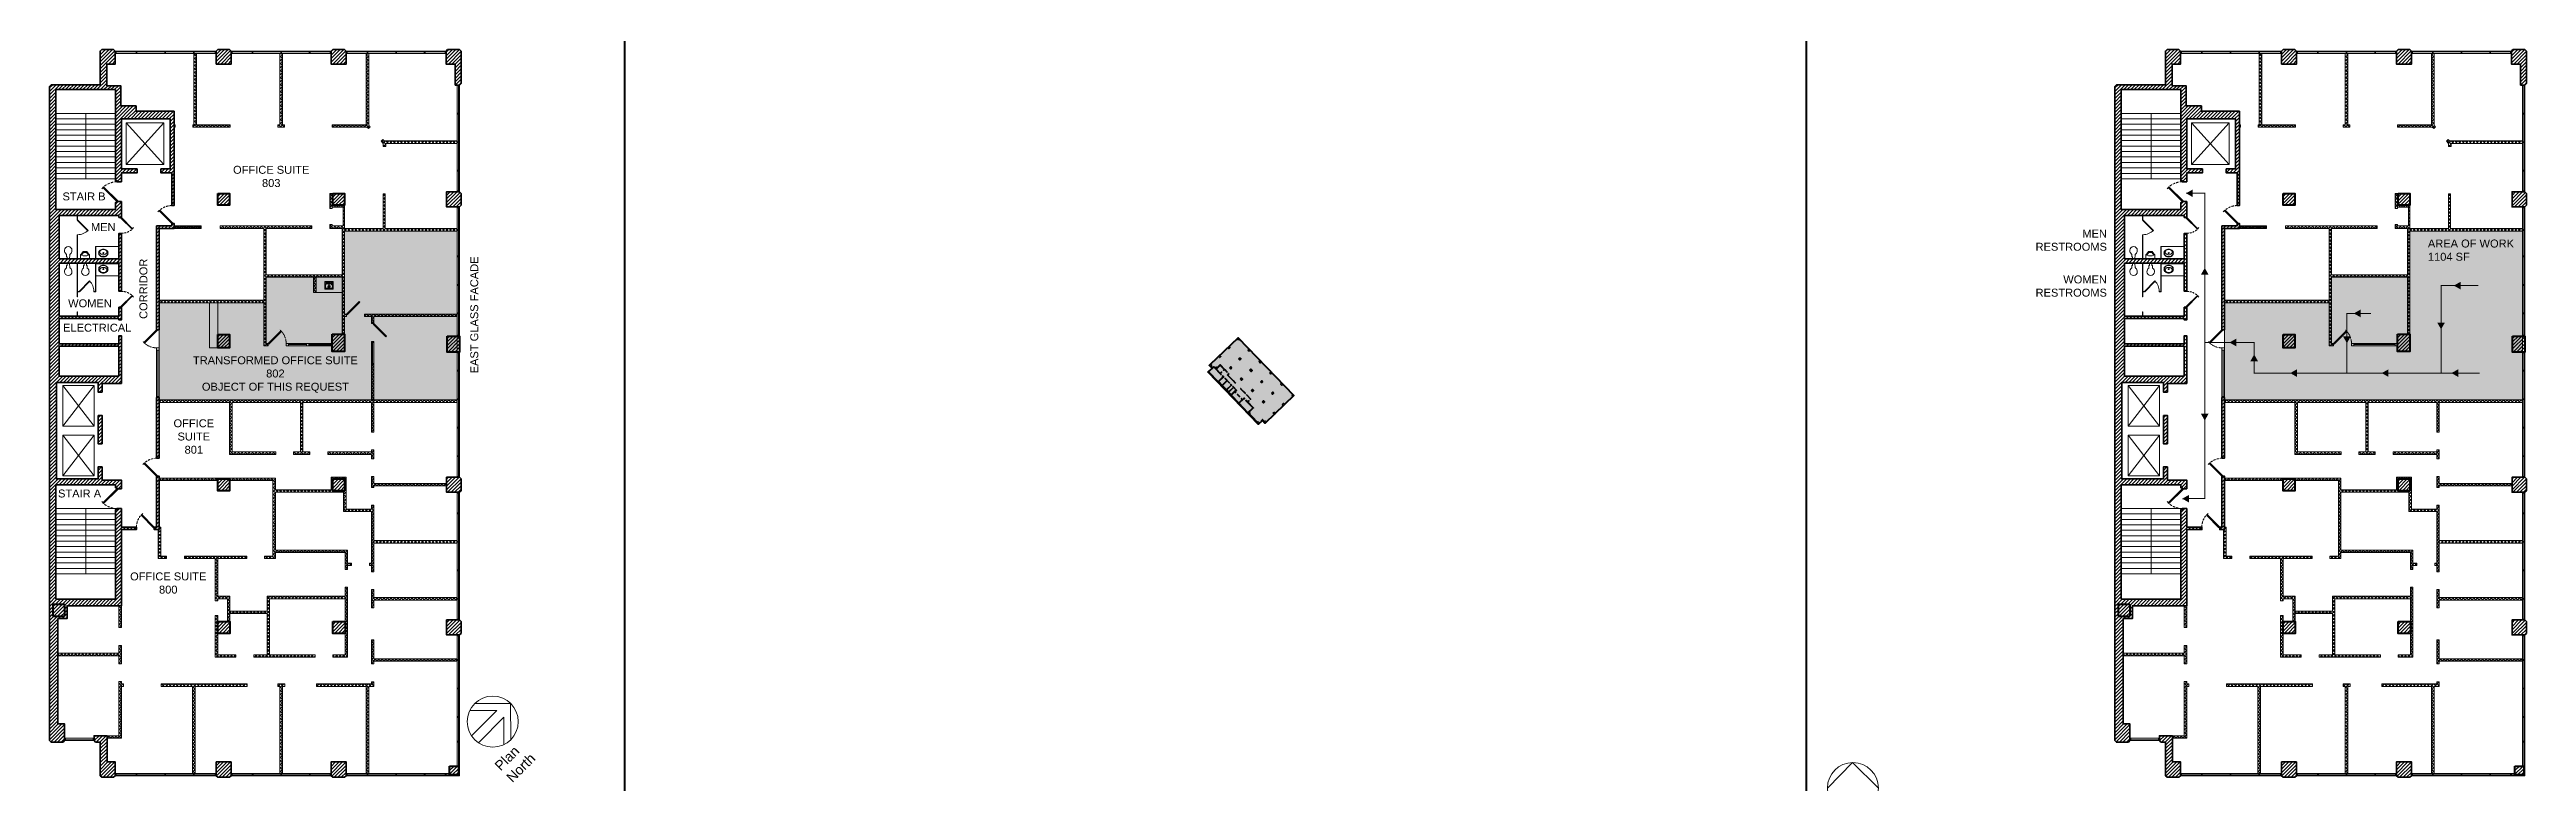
# Model space of a CAD drawing. Extents: x 65572 to 72871, y 30718 to 33858.
# Drawn here: x 67872 to 72871, y 31447 to 32927 of the extents above; entities that cross this region are included whole.
import ezdxf

# ---------------------------------------------------------------- set-up
doc = ezdxf.new("R2010")
doc.units = 0
doc.header["$LTSCALE"] = 0.5
doc.header["$MEASUREMENT"] = 0
doc.linetypes.add('HIDDEN', pattern=[0.375, 0.25, -0.125])
doc.layers.get('0').update_dxf_attribs({"color": 20, "linetype": 'CONTINUOUS'})
doc.layers.get('DEFPOINTS').update_dxf_attribs({"linetype": 'CONTINUOUS', "lineweight": 5})
for name, color, linetype, lineweight in [('Annotations', 40, 'CONTINUOUS', 5), ('Appliances', 140, 'CONTINUOUS', 9), ('Drywalls', 7, 'CONTINUOUS', 20), ('Framing', 142, 'CONTINUOUS', 13), ('Hatches', 8, 'CONTINUOUS', 5), ('Projections', 151, 'HIDDEN', 5), ('Structure', 7, 'CONTINUOUS', 40), ('Viewed', 150, 'CONTINUOUS', 9), ('Walls', 7, 'CONTINUOUS', 35)]:
    doc.layers.add(name, color=color, linetype=linetype, lineweight=lineweight)
doc.layers.add('Demolished', color=7, linetype='HIDDEN', lineweight=5, true_color=0xfa0000)
doc.layers.add('Egress', color=7, linetype='CONTINUOUS', lineweight=5, true_color=0xe60000)
doc.styles.get("Standard").update_dxf_attribs({"font": 'arial.ttf'})
picture_1 = doc.add_image_def('image2.png', size_in_pixel=(1484, 1040))
pattern_1 = [(45, (299.0626, 0), (-1.76776695, 1.76776695), []), (135, (299.0626, 0), (-1.76776695, -1.76776695), [])]
pattern_2 = [(45, (4168.4413, 0), (-3.5355339, 3.5355339), [])]
pattern_3 = [(45, (4168.4413, 0), (-3.5355339, 3.5355339), []), (135, (4168.4413, 0), (-3.5355339, -3.5355339), [])]
pattern_4 = [(45, (4467.504, 0), (-1.76776695, 1.76776695), []), (135, (4467.504, 0), (-1.76776695, -1.76776695), [])]

msp = doc.modelspace()

# ---------------------------------------------------------------- texts
at = {"layer": 'Annotations', "char_height": 16}
for s, insert, width, attachment_point in [('{OFFICE SUITE\\P803}', (68319.397969, 32691.856114), 293.42682441, 2), ('{STAIR B}', (67898.122283, 32638.146884), 127.02321628, 1), ('{MEN}', (67955.547893, 32576.262284), 127.02321628, 1), ('{MEN \\PRESTROOMS}', (72024.397117, 32563.219844), 329.5283301, 3), ('{AREA OF WORK\\P1104 SF}', (72672.152323, 32543.083508), 329.5283301, 1), ('{WOMEN \\PRESTROOMS}', (72024.397117, 32470.592696), 329.5283301, 3), ('{WOMEN}', (67909.514617, 32422.440003), 127.02321628, 1), ('{ELECTRICAL}', (67899.236429, 32373.222028), 127.02321628, 1), ('{TRANSFORMED OFFICE SUITE\\P802\\POBJECT OF THIS REQUEST}', (68327.825645, 32307.483498), 480.34215556, 2), ('{OFFICE \\PSUITE\\P801}', (68163.161316, 32180.301751), 293.42682441, 2), ('{STAIR A}', (67889.109796, 32038.614579), 127.02321628, 1), ('{OFFICE SUITE\\P800}', (68111.558597, 31871.286845), 293.42682441, 2)]:
    msp.add_mtext(s, dxfattribs=dict(at, insert=insert, width=width, attachment_point=attachment_point))
at = {"layer": 'Annotations', "char_height": 16, "attachment_point": 1, "rotation": 90}
for s, insert, width in [('{CORRIDOR}', (68053.471453, 32382.908318), 127.02321628), ('{EAST GLASS FACADE}', (68721.191445, 32273.127847), 273.76784543)]:
    msp.add_mtext(s, dxfattribs=dict(at, insert=insert, width=width))
at = {"layer": 'Annotations', "insert": (68768.413685, 31483.551157), "char_height": 20, "attachment_point": 1, "rotation": 45}
msp.add_mtext_dynamic_manual_height_columns('Plan North', width=87.48040342, gutter_width=2.5, heights=[0], dxfattribs=at)

# ---------------------------------------------------------------- blocks, each defined once
blk = doc.blocks.new('sink')
at = {"color": 0, "linetype": 'ByBlock', "lineweight": -2}
for p, q in [((-8, 0), (8, 0)), ((-8.5, -14.4), (-8.5, -0.5)), ((8, -14.9), (-8, -14.9)), ((-7.8, -13.7), (-7.8, -1.2)), ((7.3, -14.2), (-7.3, -14.2)), ((-7.3, -0.8), (7.2, -0.8)), ((-7, -11.4), (-7, -6.5)), ((5, -13.4), (-5, -13.4)), ((-4.4, -4.5), (-0.3, -4.5)), ((-0.3, -2.6), (-0.3, -11)), ((0.4, -2.6), (0.4, -11)), ((0.4, -4.5), (5, -4.5)), ((3.8, -2.6), (3.8, -4)), ((3.8, -3.5), (4.7, -3.5)), ((3.8, -4), (4.7, -4)), ((4, -2.2), (4, -2)), ((4, -2), (4.5, -2)), ((4.4, -4.5), (4.5, -4.5)), ((4.5, -2), (4.5, -2.2)), ((4.7, -2.6), (4.7, -4)), ((7, -6.5), (7, -11.4)), ((7.8, -1.3), (7.8, -13.7)), ((8.5, -0.5), (8.5, -14.4))]:
    blk.add_line(p, q, dxfattribs=at)
blk.add_circle((-5.4, -6.1), 0.562, dxfattribs=at)
for centre, radius, start, end in [((-8, -0.5), 0.5, 90, 180), ((-8, -14.4), 0.5, 180, 270), ((-7.3, -13.7), 0.5, 180, 270), ((-7.3, -1.3), 0.5, 90, 180), ((-5, -6.5), 2, 95.6075, 180), ((-5, -11.4), 2, 180, 270.4143), ((-6.7, -4.6), 1.44, 318, 357), ((-4.2, -2.6), 1.25, 274.0491, 180), ((-4.2, -2.6), 1.25, 180, 229.3004), ((-4.2, -2.6), 0.875, 285.1914, 180), ((-4.2, -2.6), 0.875, 180, 218.2315), ((-3.5, -5.8), 1.44, 144, 183), ((-9.7, -1.6), 6, 332, 349), ((0, -10), 2.38, 99.0847, 180), ((0, -10), 2.38, 180, 80.9152), ((0, -10), 1.88, 101.5369, 180), ((0, -10), 1.88, 180, 78.463), ((0, -2.6), 1.19, 289, 180), ((0, -2.6), 1.19, 180, 252), ((0, -2.6), 0.562, 0, 180), ((0, -2.6), 0.562, 180, 229), ((0, -2.6), 0.562, 180, 180.0000027777752), ((0, -2.6), 0.375, 0, 180), ((0, -2.6), 0.375, 180, 180.0000027777867), ((0, -10.3), 0.875, 244.6232, 295.3759), ((0, -2.6), 0.562, 312, 0), ((4.2, -2.6), 1.19, 291.619, 180), ((4.2, -2.6), 1.19, 180, 248.3818), ((4.2, -2.6), 0.688, 309.5214, 180), ((4.2, -2.6), 0.688, 180, 230.4789), ((4.2, -2.6), 0.438, 126.7879, 180.1371), ((4.2, -2.6), 0.438, 0.003, 52.5133), ((5, -6.5), 2, 0, 90), ((5, -11.4), 2, 270.4143, 0), ((7.2, -13.7), 0.5, 270, 0), ((7.2, -1.3), 0.5, 0, 90), ((8, -0.5), 0.5, 0, 90), ((8, -14.4), 0.5, 270, 0)]:
    blk.add_arc(centre, radius, start, end, dxfattribs=at)
for centre, major_axis, ratio, start_param, end_param in [((0.8, -5.8), (0, -7.24), 0.84608, 4.223697, 4.555309), ((-11.1, -1.5), (7.58, 0), 0.813102, -0.575959, -0.488692)]:
    blk.add_ellipse(centre, major_axis=major_axis, ratio=ratio, start_param=start_param, end_param=end_param, dxfattribs=at)
blk = doc.blocks.new('DR1H45')
at = {"color": 0, "linetype": 'ByBlock', "lineweight": -2}
for p, q in [((-0.5, 0), (0.21, 0.71)), ((-0.5, 0), (-0.46, -0.04)), ((-0.46, -0.04), (0.24, 0.67)), ((0.21, 0.71), (0.24, 0.67))]:
    blk.add_line(p, q, dxfattribs=at)
at = {"layer": 'Projections'}
blk.add_arc((-0.5, 0), 1, 0, 50.1944, dxfattribs=at)

# ---------------------------------------------------------------- hatches: boundary and pattern name
at = {"layer": 'Hatches'}
h = msp.add_hatch(dxfattribs=at)
h.set_pattern_fill('ANSI31', color=256, scale=40, style=0)
h.paths.add_polyline_path([(67888.969131, 31708.138744), (67888.969131, 31778.263744), (67907.287151, 31778.263744), (67907.287151, 31804.127705), (68016.969131, 31804.127705), (68016.969131, 31957.877705), (68047.469131, 31957.877705), (68047.469131, 31962.877705), (68016.969131, 31962.877705), (68016.969131, 32000.127705), (68007.969131, 32000.127705), (68007.969131, 31998.127705), (68004.969131, 31998.127705), (68004.969131, 31817.377705), (67884.969131, 31817.377705), (67884.969131, 32048.377705), (68004.969131, 32048.377705), (68004.969131, 32042.127705), (68007.969131, 32042.127705), (68007.969131, 32040.127705), (68016.969131, 32040.127705), (68016.969131, 32057.627705), (67977.969131, 32057.627705), (67977.969131, 32084.127705), (67969.969131, 32084.127705), (67969.969131, 32060.127705), (67885.969131, 32060.127705), (67885.969131, 32254.627705), (67969.969131, 32254.627705), (67969.969131, 32235.127705), (67977.969131, 32235.127705), (67977.969131, 32252.877705), (68016.969131, 32252.877705), (68016.969131, 32348.877705), (68011.969131, 32348.877705), (68011.969131, 32332.627705), (67891.469131, 32332.627705), (67891.469131, 32383.627705), (68011.969131, 32383.627705), (68011.969131, 32380.877705), (68016.969131, 32380.877705), (68016.969131, 32406.627705), (68011.969131, 32406.627705), (68011.969131, 32388.627705), (67891.469131, 32388.627705), (67891.469131, 32495.377705), (68011.969131, 32495.377705), (68011.969131, 32438.627705), (68016.969131, 32438.627705), (68016.969131, 32555.627705), (68011.969131, 32555.627705), (68011.969131, 32503.877705), (67891.469131, 32503.877705), (67891.469131, 32591.627705), (68011.969131, 32591.627705), (68011.969131, 32587.627705), (68016.969131, 32587.627705), (68016.969131, 32619.627705), (68007.969131, 32619.627705), (68007.969131, 32617.627705), (68004.969131, 32617.627705), (68004.969131, 32603.627705), (67884.969131, 32603.627705), (67884.969131, 32845.627705), (68004.969131, 32845.627705), (68004.969131, 32661.627705), (68007.969131, 32661.627705), (68007.969131, 32659.627705), (68016.969131, 32659.627705), (68016.969131, 32677.627705), (68048.719131, 32677.627705), (68048.719131, 32685.627705), (68016.969131, 32685.627705), (68016.969131, 32786.627705), (68115.469131, 32786.627705), (68115.469131, 32685.627705), (68096.719131, 32685.627705), (68096.719131, 32677.627705), (68118.469131, 32677.627705), (68118.469131, 32611.627705), (68123.469131, 32611.627705), (68123.469131, 32677.627705), (68123.469131, 32801.877705), (68046.719131, 32801.877705), (68046.719131, 32812.877705), (68015.719131, 32812.877705), (68015.719131, 32853.627705), (67987.469131, 32853.627705), (67987.469131, 32897.377705), (68004.469131, 32897.377705), (68004.469131, 32923.377705), (68001.287151, 32926.559686), (67977.287151, 32926.559686), (67974.10517, 32923.377705), (67974.10517, 32855.377705), (67875.501617, 32855.377705), (67871.966083, 32851.842171), (67871.966083, 31531.864249), (67875.148064, 31528.682269), (67899.148064, 31528.682269), (67902.330044, 31531.864249), (67902.330044, 31565.467803), (67888.969131, 31565.467803), (67888.969131, 31703.138744)])
h.paths.add_polyline_path([(67891.469131, 32327.627705), (68011.969131, 32327.627705), (68011.969131, 32267.627705), (67891.469131, 32267.627705)], flags=16)
h = msp.add_hatch(dxfattribs=at)
h.set_pattern_fill('ANSI37', color=256, scale=40, style=0)
h.paths.add_polyline_path([(68168.469131, 32918.877705), (68168.469131, 32774.877705), (68236.758661, 32774.877705), (68236.758661, 32769.877705), (68161.469131, 32769.877705), (68161.469131, 32774.877705), (68163.469131, 32774.877705), (68163.469131, 32918.877705)])
h = msp.add_hatch(dxfattribs=at)
h.set_pattern_fill('ANSI31', color=256, scale=40, style=0)
h.paths.add_polyline_path([(68211.469131, 32926.559686), (68208.287151, 32923.377705), (68208.287151, 32897.377705), (68238.651112, 32897.377705), (68238.651112, 32923.377705), (68235.469131, 32926.559686)])
h = msp.add_hatch(dxfattribs=at)
h.set_pattern_fill('ANSI37', color=256, scale=40, style=0)
h.paths.add_polyline_path([(68341.912151, 32918.877705), (68341.912151, 32774.877705), (68346.412151, 32774.877705), (68346.412151, 32769.877705), (68332.412151, 32769.877705), (68332.412151, 32774.877705), (68336.912151, 32774.877705), (68336.912151, 32918.877705)])
h = msp.add_hatch(dxfattribs=at)
h.set_pattern_fill('ANSI31', color=256, scale=40, style=0)
h.paths.add_polyline_path([(68467.469131, 32926.559686), (68470.651112, 32923.377705), (68470.651112, 32897.377705), (68440.287151, 32897.377705), (68440.287151, 32923.377705), (68443.469131, 32926.559686)])
h = msp.add_hatch(dxfattribs=at)
h.set_pattern_fill('ANSI37', color=256, scale=40, style=0)
h.paths.add_polyline_path([(68511.276112, 32918.877705), (68511.276112, 32774.877705), (68442.065641, 32774.877705), (68442.065641, 32769.877705), (68512.662151, 32769.877705), (68515.6447, 32766.895157), (68519.180234, 32770.43069), (68516.276112, 32773.334812), (68516.276112, 32918.877705)])
h = msp.add_hatch(dxfattribs=at)
h.set_pattern_fill('ANSI31', color=256, scale=40, style=0)
h.paths.add_polyline_path([(68690.469131, 32854.695725), (68699.469131, 32854.695725), (68702.651112, 32857.877705), (68702.651112, 32923.377705), (68699.469131, 32926.559686), (68675.469131, 32926.559686), (68672.287151, 32923.377705), (68672.287151, 32897.377705), (68690.469131, 32897.377705)])
h = msp.add_hatch(dxfattribs=at)
h.set_pattern_fill('ANSI31', color=256, scale=40, style=0)
h.set_pattern_definition(pattern_2)
h.paths.add_polyline_path([(72057.410393, 31708.138744), (72057.410393, 31778.263744), (72075.728413, 31778.263744), (72075.728413, 31804.127705), (72185.410393, 31804.127705), (72185.410393, 31957.877705), (72215.910393, 31957.877705), (72215.910393, 31962.877705), (72185.410393, 31962.877705), (72185.410393, 32000.127705), (72176.410393, 32000.127705), (72176.410393, 31998.127705), (72173.410393, 31998.127705), (72173.410393, 31817.377705), (72053.410393, 31817.377705), (72053.410393, 32048.377705), (72173.410393, 32048.377705), (72173.410393, 32042.127705), (72176.410393, 32042.127705), (72176.410393, 32040.127705), (72185.410393, 32040.127705), (72185.410393, 32057.627705), (72146.410393, 32057.627705), (72146.410393, 32084.127705), (72138.410393, 32084.127705), (72138.410393, 32060.127705), (72054.410393, 32060.127705), (72054.410393, 32254.627705), (72138.410393, 32254.627705), (72138.410393, 32235.127705), (72146.410393, 32235.127705), (72146.410393, 32252.877705), (72185.410393, 32252.877705), (72185.410393, 32348.877705), (72180.410393, 32348.877705), (72180.410393, 32332.627705), (72059.910393, 32332.627705), (72059.910393, 32383.627705), (72180.410393, 32383.627705), (72180.410393, 32380.877705), (72185.410393, 32380.877705), (72185.410393, 32406.627705), (72180.410393, 32406.627705), (72180.410393, 32388.627705), (72059.910393, 32388.627705), (72059.910393, 32495.377705), (72180.410393, 32495.377705), (72180.410393, 32438.627705), (72185.410393, 32438.627705), (72185.410393, 32555.627705), (72180.410393, 32555.627705), (72180.410393, 32503.877705), (72059.910393, 32503.877705), (72059.910393, 32591.627705), (72180.410393, 32591.627705), (72180.410393, 32587.627705), (72185.410393, 32587.627705), (72185.410393, 32619.627705), (72176.410393, 32619.627705), (72176.410393, 32617.627705), (72173.410393, 32617.627705), (72173.410393, 32603.627705), (72053.410393, 32603.627705), (72053.410393, 32845.627705), (72173.410393, 32845.627705), (72173.410393, 32661.627705), (72176.410393, 32661.627705), (72176.410393, 32659.627705), (72185.410393, 32659.627705), (72185.410393, 32677.627705), (72217.160393, 32677.627705), (72217.160393, 32685.627705), (72185.410393, 32685.627705), (72185.410393, 32786.627705), (72283.910393, 32786.627705), (72283.910393, 32685.627705), (72265.160393, 32685.627705), (72265.160393, 32677.627705), (72286.910393, 32677.627705), (72286.910393, 32611.627705), (72291.910393, 32611.627705), (72291.910393, 32677.627705), (72291.910393, 32801.877705), (72215.160393, 32801.877705), (72215.160393, 32812.877705), (72184.160393, 32812.877705), (72184.160393, 32853.627705), (72155.910393, 32853.627705), (72155.910393, 32897.377705), (72172.910393, 32897.377705), (72172.910393, 32923.377705), (72169.728413, 32926.559686), (72145.728413, 32926.559686), (72142.546432, 32923.377705), (72142.546432, 32855.377705), (72043.942879, 32855.377705), (72040.407345, 32851.842171), (72040.407345, 31531.864249), (72043.589325, 31528.682269), (72067.589325, 31528.682269), (72070.771306, 31531.864249), (72070.771306, 31565.467803), (72057.410393, 31565.467803), (72057.410393, 31703.138744)])
h.paths.add_polyline_path([(72059.910393, 32327.627705), (72180.410393, 32327.627705), (72180.410393, 32267.627705), (72059.910393, 32267.627705)], flags=16)
h = msp.add_hatch(dxfattribs=at)
h.set_pattern_fill('ANSI37', color=256, scale=40, style=0)
h.set_pattern_definition(pattern_3)
h.paths.add_polyline_path([(72336.910393, 32918.877705), (72336.910393, 32774.877705), (72405.199922, 32774.877705), (72405.199922, 32769.877705), (72329.910393, 32769.877705), (72329.910393, 32774.877705), (72331.910393, 32774.877705), (72331.910393, 32918.877705)])
h = msp.add_hatch(dxfattribs=at)
h.set_pattern_fill('ANSI31', color=256, scale=40, style=0)
h.set_pattern_definition(pattern_2)
h.paths.add_polyline_path([(72379.910393, 32926.559686), (72376.728413, 32923.377705), (72376.728413, 32897.377705), (72407.092374, 32897.377705), (72407.092374, 32923.377705), (72403.910393, 32926.559686)])
h = msp.add_hatch(dxfattribs=at)
h.set_pattern_fill('ANSI37', color=256, scale=40, style=0)
h.set_pattern_definition(pattern_3)
h.paths.add_polyline_path([(72510.353413, 32918.877705), (72510.353413, 32774.877705), (72514.853413, 32774.877705), (72514.853413, 32769.877705), (72500.853413, 32769.877705), (72500.853413, 32774.877705), (72505.353413, 32774.877705), (72505.353413, 32918.877705)])
h = msp.add_hatch(dxfattribs=at)
h.set_pattern_fill('ANSI31', color=256, scale=40, style=0)
h.set_pattern_definition(pattern_2)
h.paths.add_polyline_path([(72635.910393, 32926.559686), (72639.092374, 32923.377705), (72639.092374, 32897.377705), (72608.728413, 32897.377705), (72608.728413, 32923.377705), (72611.910393, 32926.559686)])
h = msp.add_hatch(dxfattribs=at)
h.set_pattern_fill('ANSI37', color=256, scale=40, style=0)
h.set_pattern_definition(pattern_3)
h.paths.add_polyline_path([(72679.717374, 32918.877705), (72679.717374, 32774.877705), (72610.506903, 32774.877705), (72610.506903, 32769.877705), (72681.103413, 32769.877705), (72684.085961, 32766.895157), (72687.621495, 32770.43069), (72684.717374, 32773.334812), (72684.717374, 32918.877705)])
h = msp.add_hatch(dxfattribs=at)
h.set_pattern_fill('ANSI31', color=256, scale=40, style=0)
h.set_pattern_definition(pattern_2)
h.paths.add_polyline_path([(72858.910393, 32854.695725), (72867.910393, 32854.695725), (72871.092374, 32857.877705), (72871.092374, 32923.377705), (72867.910393, 32926.559686), (72843.910393, 32926.559686), (72840.728413, 32923.377705), (72840.728413, 32897.377705), (72858.910393, 32897.377705)])
h = msp.add_hatch(dxfattribs=at)
h.set_pattern_fill('ANSI37', color=256, scale=20, style=0)
h.set_pattern_definition([(45, (65837.5257, 30931.1632), (-1.767767, 1.767767), []), (135, (65837.5257, 30931.1632), (-1.767767, -1.767767), [])])
h.paths.add_polyline_path([(68123.469131, 32774.877705), (68125.469131, 32774.877705), (68125.469131, 32769.877705), (68123.469131, 32769.877705)])
h = msp.add_hatch(dxfattribs=at)
h.set_pattern_fill('ANSI37', color=256, scale=40, style=0)
h.paths.add_polyline_path([(68694.969131, 32742.070725), (68547.540199, 32742.070725), (68544.636078, 32744.974846), (68541.100544, 32741.439312), (68545.469131, 32737.070725), (68545.469131, 32731.070725), (68550.469131, 32731.070725), (68550.469131, 32737.070725), (68694.969131, 32737.070725)])
h = msp.add_hatch(dxfattribs=at)
h.set_pattern_fill('ANSI37', color=256, scale=20, style=0)
h.set_pattern_definition([(45, (70005.967, 30931.1632), (-1.767767, 1.767767), []), (135, (70005.967, 30931.1632), (-1.767767, -1.767767), [])])
h.paths.add_polyline_path([(72291.910393, 32774.877705), (72293.910393, 32774.877705), (72293.910393, 32769.877705), (72291.910393, 32769.877705)])
h = msp.add_hatch(dxfattribs=at)
h.set_pattern_fill('ANSI37', color=256, scale=40, style=0)
h.set_pattern_definition(pattern_3)
h.paths.add_polyline_path([(72863.410393, 32742.070725), (72715.981461, 32742.070725), (72713.077339, 32744.974846), (72709.541806, 32741.439312), (72713.910393, 32737.070725), (72713.910393, 32731.070725), (72718.910393, 32731.070725), (72718.910393, 32737.070725), (72863.410393, 32737.070725)])
h = msp.add_hatch(dxfattribs=at)
h.set_pattern_fill('ANSI37', color=256, scale=40, style=0)
h.paths.add_polyline_path([(68404.969131, 32436.070725), (68404.969131, 32467.070725), (68396.463612, 32467.070725), (68309.469131, 32467.070725), (68309.469131, 32333.570725), (68313.469131, 32333.570725), (68313.469131, 32328.570725), (68304.469131, 32328.570725), (68304.469131, 32415.570725), (68092.969131, 32415.570725), (68092.969131, 32420.570725), (68304.469131, 32420.570725), (68304.469131, 32565.627705), (68216.151112, 32565.627705), (68216.151112, 32570.627705), (68401.469131, 32570.627705), (68401.469131, 32565.627705), (68309.469131, 32565.627705), (68309.469131, 32472.070725), (68462.469131, 32472.070725), (68462.469131, 32565.627705), (68437.469131, 32565.627705), (68437.469131, 32573.627705), (68442.469131, 32573.627705), (68442.469131, 32570.627705), (68464.469131, 32570.627705), (68464.469131, 32608.627705), (68442.469131, 32608.627705), (68442.469131, 32605.627705), (68437.469131, 32605.627705), (68437.469131, 32636.263744), (68443.469131, 32636.263744), (68443.469131, 32612.263744), (68467.469131, 32612.263744), (68467.469131, 32565.070725), (68545.469131, 32565.070725), (68545.469131, 32635.417235), (68549.469131, 32635.417235), (68549.469131, 32565.070725), (68694.969131, 32565.070725), (68694.969131, 32560.070725), (68467.469131, 32560.070725), (68467.469131, 32479.975241), (68467.469131, 32467.070725), (68467.469131, 32392.570725), (68471.469131, 32392.570725), (68471.469131, 32387.570725), (68467.469131, 32387.570725), (68467.469131, 32352.070725), (68462.469131, 32352.070725), (68462.469131, 32467.070725), (68431.66058, 32467.070725), (68409.969131, 32467.070725), (68409.969131, 32436.070725)])
h = msp.add_hatch(dxfattribs=at)
h.set_pattern_fill('ANSI31', color=256, scale=40, style=0)
h.paths.add_polyline_path([(68211.469131, 32636.263744), (68235.469131, 32636.263744), (68235.469131, 32612.263744), (68211.469131, 32612.263744)])
h = msp.add_hatch(dxfattribs=at)
h.set_pattern_fill('ANSI31', color=256, scale=40, style=0)
h.paths.add_polyline_path([(68443.469131, 32636.263744), (68467.469131, 32636.263744), (68467.469131, 32612.263744), (68443.469131, 32612.263744)])
h = msp.add_hatch(dxfattribs=at)
h.set_pattern_fill('ANSI31', color=256, scale=40, style=0)
h.paths.add_polyline_path([(68699.469131, 32609.081764), (68673.469131, 32609.081764), (68673.469131, 32639.445725), (68699.469131, 32639.445725), (68702.651112, 32636.263744), (68702.651112, 32612.263744)])
h = msp.add_hatch(dxfattribs=at)
h.set_pattern_fill('ANSI37', color=256, scale=40, style=0)
h.set_pattern_definition(pattern_3)
h.paths.add_polyline_path([(72573.410393, 32467.070725), (72564.904874, 32467.070725), (72477.910393, 32467.070725), (72477.910393, 32333.570725), (72481.910393, 32333.570725), (72481.910393, 32328.570725), (72472.910393, 32328.570725), (72472.910393, 32415.570725), (72261.410393, 32415.570725), (72261.410393, 32420.570725), (72472.910393, 32420.570725), (72472.910393, 32565.627705), (72384.592374, 32565.627705), (72384.592374, 32570.627705), (72569.910393, 32570.627705), (72569.910393, 32565.627705), (72477.910393, 32565.627705), (72477.910393, 32472.070725), (72630.910393, 32472.070725), (72630.910393, 32565.627705), (72605.910393, 32565.627705), (72605.910393, 32573.627705), (72610.910393, 32573.627705), (72610.910393, 32570.627705), (72632.910393, 32570.627705), (72632.910393, 32608.627705), (72610.910393, 32608.627705), (72610.910393, 32605.627705), (72605.910393, 32605.627705), (72605.910393, 32636.263744), (72611.910393, 32636.263744), (72611.910393, 32612.263744), (72635.910393, 32612.263744), (72635.910393, 32565.070725), (72713.910393, 32565.070725), (72713.910393, 32635.417235), (72717.910393, 32635.417235), (72717.910393, 32565.070725), (72863.410393, 32565.070725), (72863.410393, 32560.070725), (72635.910393, 32560.070725), (72635.910393, 32479.975241), (72635.910393, 32467.070725), (72635.910393, 32392.570725), (72635.910393, 32387.570725), (72635.910393, 32352.070725), (72630.910393, 32352.070725), (72630.910393, 32467.070725), (72600.101842, 32467.070725), (72578.410393, 32467.070725)])
h = msp.add_hatch(dxfattribs=at)
h.set_pattern_fill('ANSI31', color=256, scale=40, style=0)
h.set_pattern_definition(pattern_2)
h.paths.add_polyline_path([(72379.910393, 32636.263744), (72403.910393, 32636.263744), (72403.910393, 32612.263744), (72379.910393, 32612.263744)])
h = msp.add_hatch(dxfattribs=at)
h.set_pattern_fill('ANSI31', color=256, scale=40, style=0)
h.set_pattern_definition(pattern_2)
h.paths.add_polyline_path([(72611.910393, 32636.263744), (72635.910393, 32636.263744), (72635.910393, 32612.263744), (72611.910393, 32612.263744)])
h = msp.add_hatch(dxfattribs=at)
h.set_pattern_fill('ANSI31', color=256, scale=40, style=0)
h.set_pattern_definition(pattern_2)
h.paths.add_polyline_path([(72867.910393, 32609.081764), (72841.910393, 32609.081764), (72841.910393, 32639.445725), (72867.910393, 32639.445725), (72871.092374, 32636.263744), (72871.092374, 32612.263744)])
h = msp.add_hatch(dxfattribs=at)
h.set_pattern_fill('ANSI31', color=256, scale=40, style=0)
h.paths.add_polyline_path([(68092.969131, 32360.570725), (68092.969131, 32424.570725), (68092.969131, 32565.627705), (68123.469131, 32565.627705), (68123.469131, 32575.627705), (68118.469131, 32575.627705), (68118.469131, 32570.627705), (68087.969131, 32570.627705), (68087.969131, 32360.570725)])
at = {"layer": 'Hatches', "true_color": 0x8ac5ff}
for points in [[(68304.469131, 32415.570725), (68092.969131, 32415.570725), (68092.969131, 32219.570725), (68694.969131, 32219.570725), (68694.969131, 32316.070725), (68694.969131, 32387.570725), (68694.969131, 32560.070725), (68467.469131, 32560.070725), (68467.469131, 32467.070725), (68309.469131, 32467.070725), (68309.469131, 32415.570725)], [(72472.910393, 32415.570725), (72261.410393, 32415.570725), (72261.410393, 32219.570725), (72863.410393, 32219.570725), (72863.410393, 32316.070725), (72863.410393, 32387.570725), (72863.410393, 32560.070725), (72635.910393, 32560.070725), (72635.910393, 32467.070725), (72477.910393, 32467.070725), (72477.910393, 32415.570725)]]:
    msp.add_hatch(color=151, dxfattribs=at).paths.add_polyline_path(points)
at = {"layer": 'Hatches'}
h = msp.add_hatch(dxfattribs=at)
h.set_pattern_fill('ANSI37', color=256, scale=20, style=0)
h.set_pattern_definition(pattern_1)
h.paths.add_polyline_path([(68123.469131, 32570.627705), (68177.969131, 32570.627705), (68177.969131, 32565.627705), (68123.469131, 32565.627705)])
h = msp.add_hatch(dxfattribs=at)
h.set_pattern_fill('ANSI31', color=256, scale=40, style=0)
h.set_pattern_definition(pattern_2)
h.paths.add_polyline_path([(72261.410393, 32360.570725), (72261.410393, 32424.570725), (72261.410393, 32565.627705), (72291.910393, 32565.627705), (72291.910393, 32575.627705), (72286.910393, 32575.627705), (72286.910393, 32570.627705), (72256.410393, 32570.627705), (72256.410393, 32360.570725)])
h = msp.add_hatch(dxfattribs=at)
h.set_pattern_fill('ANSI37', color=256, scale=20, style=0)
h.set_pattern_definition(pattern_4)
h.paths.add_polyline_path([(72291.910393, 32570.627705), (72346.410393, 32570.627705), (72346.410393, 32565.627705), (72291.910393, 32565.627705)])
h = msp.add_hatch(dxfattribs=at)
h.set_pattern_fill('ANSI31', color=256, scale=40, style=0)
h.paths.add_polyline_path([(68211.469131, 32351.763744), (68235.469131, 32351.763744), (68235.469131, 32324.263744), (68211.469131, 32324.263744)])
h = msp.add_hatch(dxfattribs=at)
h.set_pattern_fill('ANSI31', color=256, scale=40, style=0)
h.paths.add_polyline_path([(68442.469131, 32352.070725), (68467.469131, 32352.070725), (68467.469131, 32317.070725), (68442.469131, 32317.070725)])
h = msp.add_hatch(dxfattribs=at)
h.set_pattern_fill('ANSI37', color=256, scale=40, style=0)
h.paths.add_polyline_path([(68694.969131, 32387.570725), (68694.969131, 32392.570725), (68507.469131, 32392.570725), (68507.469131, 32387.570725), (68521.469131, 32387.570725), (68521.469131, 32375.570725), (68526.469131, 32375.570725), (68526.469131, 32387.570725)])
h = msp.add_hatch(dxfattribs=at)
h.set_pattern_fill('ANSI31', color=256, scale=40, style=0)
h.paths.add_polyline_path([(68674.719131, 32348.070725), (68699.469131, 32348.070725), (68699.469131, 32316.070725), (68674.719131, 32316.070725)])
at = {"layer": 'Hatches', "true_color": 0x878787}
msp.add_hatch(color=252, dxfattribs=at).paths.add_polyline_path([(70215.096601, 32291.490171), (70270.749005, 32344.89067), (70271.246016, 32344.880406), (70383.327996, 32228.071916), (70325.508905, 32172.592402), (70325.011893, 32172.602665), (70319.819625, 32178.013892), (70311.958751, 32170.416969), (70311.461739, 32170.427232), (70210.503134, 32275.643273), (70210.514538, 32276.195508), (70218.374272, 32283.737208), (70213.173287, 32289.157518), (70213.18355, 32289.65453)])
at = {"layer": 'Hatches'}
h = msp.add_hatch(dxfattribs=at)
h.set_pattern_fill('ANSI31', color=256, scale=40, style=0)
h.set_pattern_definition(pattern_2)
h.paths.add_polyline_path([(72379.910393, 32351.763744), (72403.910393, 32351.763744), (72403.910393, 32324.263744), (72379.910393, 32324.263744)])
h = msp.add_hatch(dxfattribs=at)
h.set_pattern_fill('ANSI31', color=256, scale=40, style=0)
h.set_pattern_definition(pattern_2)
h.paths.add_polyline_path([(72610.910393, 32352.070725), (72635.910393, 32352.070725), (72635.910393, 32317.070725), (72610.910393, 32317.070725)])
h = msp.add_hatch(dxfattribs=at)
h.set_pattern_fill('ANSI31', color=256, scale=40, style=0)
h.set_pattern_definition(pattern_2)
h.paths.add_polyline_path([(72843.160393, 32348.070725), (72867.910393, 32348.070725), (72867.910393, 32316.070725), (72843.160393, 32316.070725)])
h = msp.add_hatch(dxfattribs=at)
h.set_pattern_fill('ANSI37', color=256, scale=20, style=0)
h.set_pattern_definition(pattern_1)
h.paths.add_polyline_path([(68442.469131, 32328.570725), (68395.469131, 32328.570725), (68395.469131, 32333.570725), (68442.469131, 32333.570725)])
h = msp.add_hatch(dxfattribs=at)
h.set_pattern_fill('ANSI37', color=256, scale=20, style=0)
h.set_pattern_definition(pattern_4)
h.paths.add_polyline_path([(72610.910393, 32328.570725), (72610.910393, 32328.570725), (72610.910393, 32333.570725), (72610.910393, 32333.570725)])
h = msp.add_hatch(dxfattribs=at)
h.set_pattern_fill('ANSI37', color=256, scale=40, style=0)
h.paths.add_polyline_path([(68526.469131, 32219.570725), (68694.969131, 32219.570725), (68694.969131, 32214.570725), (68526.469131, 32214.570725), (68526.469131, 32154.570725), (68521.469131, 32154.570725), (68521.469131, 32214.570725), (68383.469131, 32214.570725), (68383.469131, 32114.570725), (68397.469131, 32114.570725), (68397.469131, 32109.570725), (68364.469131, 32109.570725), (68364.469131, 32114.570725), (68378.469131, 32114.570725), (68378.469131, 32214.570725), (68240.469131, 32214.570725), (68240.469131, 32114.570725), (68328.469131, 32114.570725), (68328.469131, 32109.570725), (68235.469131, 32109.570725), (68235.469131, 32214.570725), (68092.969131, 32214.570725), (68092.969131, 32219.570725), (68521.469131, 32219.570725), (68521.469131, 32290.934686), (68526.469131, 32290.934686)])
h = msp.add_hatch(dxfattribs=at)
h.set_pattern_fill('ANSI31', color=256, scale=40, style=0)
edge = h.paths.add_edge_path()
edge.add_line((68092.969131, 32214.570725), (68092.969131, 32224.570725))
edge.add_line((68092.969131, 32224.570725), (68087.969131, 32224.570725))
edge.add_line((68087.969131, 32224.570725), (68087.969131, 32101.763744))
edge.add_line((68087.969131, 32101.763744), (68092.969131, 32101.763744))
edge.add_line((68092.969131, 32101.763744), (68092.969131, 32218.570725))
h = msp.add_hatch(dxfattribs=at)
h.set_pattern_fill('ANSI31', color=256, scale=40, style=0)
h.set_pattern_definition(pattern_2)
edge = h.paths.add_edge_path()
edge.add_line((72261.410393, 32214.570725), (72261.410393, 32224.570725))
edge.add_line((72261.410393, 32224.570725), (72256.410393, 32224.570725))
edge.add_line((72256.410393, 32224.570725), (72256.410393, 32101.763744))
edge.add_line((72256.410393, 32101.763744), (72261.410393, 32101.763744))
edge.add_line((72261.410393, 32101.763744), (72261.410393, 32218.570725))
h = msp.add_hatch(dxfattribs=at)
h.set_pattern_fill('ANSI37', color=256, scale=40, style=0)
h.set_pattern_definition(pattern_3)
h.paths.add_polyline_path([(72694.910393, 32219.570725), (72863.410393, 32219.570725), (72863.410393, 32214.570725), (72694.910393, 32214.570725), (72694.910393, 32154.570725), (72689.910393, 32154.570725), (72689.910393, 32214.570725), (72551.910393, 32214.570725), (72551.910393, 32114.570725), (72565.910393, 32114.570725), (72565.910393, 32109.570725), (72532.910393, 32109.570725), (72532.910393, 32114.570725), (72546.910393, 32114.570725), (72546.910393, 32214.570725), (72408.910393, 32214.570725), (72408.910393, 32114.570725), (72496.910393, 32114.570725), (72496.910393, 32109.570725), (72403.910393, 32109.570725), (72403.910393, 32214.570725), (72261.410393, 32214.570725), (72261.410393, 32219.570725), (72689.910393, 32219.570725), (72689.910393, 32219.570725), (72694.910393, 32219.570725)])
h = msp.add_hatch(dxfattribs=at)
h.set_pattern_fill('ANSI31', color=256, scale=40, style=0)
h.paths.add_polyline_path([(67969.969131, 32188.127705), (67977.969131, 32188.127705), (67977.969131, 32131.127705), (67969.969131, 32131.127705)])
h = msp.add_hatch(dxfattribs=at)
h.set_pattern_fill('ANSI31', color=256, scale=40, style=0)
h.set_pattern_definition(pattern_2)
h.paths.add_polyline_path([(72138.410393, 32188.127705), (72146.410393, 32188.127705), (72146.410393, 32131.127705), (72138.410393, 32131.127705)])
h = msp.add_hatch(dxfattribs=at)
h.set_pattern_fill('ANSI37', color=256, scale=40, style=0)
h.paths.add_polyline_path([(68433.469131, 32114.570725), (68433.469131, 32109.570725), (68521.469131, 32109.570725), (68521.469131, 32100.763744), (68526.469131, 32100.763744), (68526.469131, 32118.570725), (68521.469131, 32118.570725), (68521.469131, 32114.570725)])
h = msp.add_hatch(dxfattribs=at)
h.set_pattern_fill('ANSI37', color=256, scale=40, style=0)
h.set_pattern_definition(pattern_3)
h.paths.add_polyline_path([(72601.910393, 32114.570725), (72601.910393, 32109.570725), (72689.910393, 32109.570725), (72689.910393, 32100.763744), (72694.910393, 32100.763744), (72694.910393, 32118.570725), (72689.910393, 32118.570725), (72689.910393, 32114.570725)])
h = msp.add_hatch(dxfattribs=at)
h.set_pattern_fill('ANSI31', color=256, scale=40, style=0)
edge = h.paths.add_edge_path()
edge.add_line((68087.969131, 32059.263744), (68087.969131, 31962.877705))
edge.add_line((68087.969131, 31962.877705), (68083.469131, 31962.877705))
edge.add_line((68083.469131, 31962.877705), (68083.469131, 31957.877705))
edge.add_line((68083.469131, 31957.877705), (68092.969131, 31957.877705))
edge.add_line((68092.969131, 31957.877705), (68092.969131, 32051.763744))
edge.add_line((68092.969131, 32051.763744), (68092.969131, 32061.763744))
edge.add_line((68092.969131, 32061.763744), (68092.969131, 32065.763744))
edge.add_line((68092.969131, 32065.763744), (68087.969131, 32065.763744))
edge.add_line((68087.969131, 32065.763744), (68087.969131, 32051.763744))
h = msp.add_hatch(dxfattribs=at)
h.set_pattern_fill('ANSI37', color=256, scale=40, style=0)
h.paths.add_polyline_path([(68235.469131, 32056.763744), (68322.969131, 32056.763744), (68322.969131, 31904.263744), (68305.969131, 31904.263744), (68305.969131, 31899.263744), (68327.969131, 31899.263744), (68327.969131, 31911.263744), (68468.469131, 31911.263744), (68468.469131, 31890.263744), (68468.469131, 31877.263744), (68473.469131, 31877.263744), (68473.469131, 31885.263744), (68481.469131, 31885.263744), (68481.469131, 31890.263744), (68473.469131, 31890.263744), (68473.469131, 31916.263744), (68327.969131, 31916.263744), (68327.969131, 32033.263744), (68465.469131, 32033.263744), (68465.469131, 31994.263744), (68521.469131, 31994.263744), (68521.469131, 31890.263744), (68517.469131, 31890.263744), (68517.469131, 31885.263744), (68521.469131, 31885.263744), (68521.469131, 31872.570725), (68526.469131, 31872.570725), (68526.469131, 31930.570725), (68694.969131, 31930.570725), (68694.969131, 31935.570725), (68526.469131, 31935.570725), (68526.469131, 32006.763744), (68521.469131, 32006.763744), (68521.469131, 31999.263744), (68470.469131, 31999.263744), (68470.469131, 32063.263744), (68440.469131, 32063.263744), (68440.469131, 32038.263744), (68327.969131, 32038.263744), (68327.969131, 32061.763744), (68092.969131, 32061.763744), (68092.969131, 32056.763744), (68211.469131, 32056.763744), (68211.469131, 32060.263744), (68235.469131, 32060.263744)])
h.paths.add_polyline_path([(68443.469131, 32060.263744), (68467.469131, 32060.263744), (68467.469131, 32036.263744), (68443.469131, 32036.263744)], flags=16)
h = msp.add_hatch(dxfattribs=at)
h.set_pattern_fill('ANSI31', color=256, scale=40, style=0)
h.paths.add_polyline_path([(68211.469131, 32060.263744), (68235.469131, 32060.263744), (68235.469131, 32036.263744), (68211.469131, 32036.263744)])
h = msp.add_hatch(dxfattribs=at)
h.set_pattern_fill('ANSI31', color=256, scale=40, style=0)
h.paths.add_polyline_path([(68443.469131, 32060.263744), (68467.469131, 32060.263744), (68467.469131, 32036.263744), (68443.469131, 32036.263744)])
h = msp.add_hatch(dxfattribs=at)
h.set_pattern_fill('ANSI37', color=256, scale=40, style=0)
h.paths.add_polyline_path([(68673.469131, 32050.763744), (68526.469131, 32050.763744), (68526.469131, 32064.763744), (68521.469131, 32064.763744), (68521.469131, 32042.763744), (68526.469131, 32042.763744), (68526.469131, 32045.763744), (68673.469131, 32045.763744)])
h = msp.add_hatch(dxfattribs=at)
h.set_pattern_fill('ANSI31', color=256, scale=40, style=0)
h.paths.add_polyline_path([(68702.651112, 32060.263744), (68702.651112, 32036.263744), (68699.469131, 32033.081764), (68673.469131, 32033.081764), (68673.469131, 32063.445725), (68699.469131, 32063.445725)])
h = msp.add_hatch(dxfattribs=at)
h.set_pattern_fill('ANSI31', color=256, scale=40, style=0)
h.set_pattern_definition(pattern_2)
edge = h.paths.add_edge_path()
edge.add_line((72256.410393, 32059.263744), (72256.410393, 31962.877705))
edge.add_line((72256.410393, 31962.877705), (72251.910393, 31962.877705))
edge.add_line((72251.910393, 31962.877705), (72251.910393, 31957.877705))
edge.add_line((72251.910393, 31957.877705), (72261.410393, 31957.877705))
edge.add_line((72261.410393, 31957.877705), (72261.410393, 32051.763744))
edge.add_line((72261.410393, 32051.763744), (72261.410393, 32061.763744))
edge.add_line((72261.410393, 32061.763744), (72261.410393, 32065.763744))
edge.add_line((72261.410393, 32065.763744), (72256.410393, 32065.763744))
edge.add_line((72256.410393, 32065.763744), (72256.410393, 32051.763744))
h = msp.add_hatch(dxfattribs=at)
h.set_pattern_fill('ANSI37', color=256, scale=40, style=0)
h.set_pattern_definition(pattern_3)
h.paths.add_polyline_path([(72403.910393, 32056.763744), (72491.410393, 32056.763744), (72491.410393, 31904.263744), (72474.410393, 31904.263744), (72474.410393, 31899.263744), (72496.410393, 31899.263744), (72496.410393, 31911.263744), (72636.910393, 31911.263744), (72636.910393, 31890.263744), (72636.910393, 31877.263744), (72641.910393, 31877.263744), (72641.910393, 31885.263744), (72649.910393, 31885.263744), (72649.910393, 31890.263744), (72641.910393, 31890.263744), (72641.910393, 31916.263744), (72496.410393, 31916.263744), (72496.410393, 32033.263744), (72633.910393, 32033.263744), (72633.910393, 31994.263744), (72689.910393, 31994.263744), (72689.910393, 31890.263744), (72685.910393, 31890.263744), (72685.910393, 31885.263744), (72689.910393, 31885.263744), (72689.910393, 31872.570725), (72694.910393, 31872.570725), (72694.910393, 31930.570725), (72863.410393, 31930.570725), (72863.410393, 31935.570725), (72694.910393, 31935.570725), (72694.910393, 32006.763744), (72689.910393, 32006.763744), (72689.910393, 31999.263744), (72638.910393, 31999.263744), (72638.910393, 32063.263744), (72608.910393, 32063.263744), (72608.910393, 32038.263744), (72496.410393, 32038.263744), (72496.410393, 32061.763744), (72261.410393, 32061.763744), (72261.410393, 32056.763744), (72379.910393, 32056.763744), (72379.910393, 32060.263744), (72403.910393, 32060.263744)])
h.paths.add_polyline_path([(72611.910393, 32060.263744), (72635.910393, 32060.263744), (72635.910393, 32036.263744), (72611.910393, 32036.263744)], flags=16)
h = msp.add_hatch(dxfattribs=at)
h.set_pattern_fill('ANSI31', color=256, scale=40, style=0)
h.set_pattern_definition(pattern_2)
h.paths.add_polyline_path([(72379.910393, 32060.263744), (72403.910393, 32060.263744), (72403.910393, 32036.263744), (72379.910393, 32036.263744)])
h = msp.add_hatch(dxfattribs=at)
h.set_pattern_fill('ANSI31', color=256, scale=40, style=0)
h.set_pattern_definition(pattern_2)
h.paths.add_polyline_path([(72611.910393, 32060.263744), (72635.910393, 32060.263744), (72635.910393, 32036.263744), (72611.910393, 32036.263744)])
h = msp.add_hatch(dxfattribs=at)
h.set_pattern_fill('ANSI37', color=256, scale=40, style=0)
h.set_pattern_definition(pattern_3)
h.paths.add_polyline_path([(72841.910393, 32050.763744), (72694.910393, 32050.763744), (72694.910393, 32064.763744), (72689.910393, 32064.763744), (72689.910393, 32042.763744), (72694.910393, 32042.763744), (72694.910393, 32045.763744), (72841.910393, 32045.763744)])
h = msp.add_hatch(dxfattribs=at)
h.set_pattern_fill('ANSI31', color=256, scale=40, style=0)
h.set_pattern_definition(pattern_2)
h.paths.add_polyline_path([(72871.092374, 32060.263744), (72871.092374, 32036.263744), (72867.910393, 32033.081764), (72841.910393, 32033.081764), (72841.910393, 32063.445725), (72867.910393, 32063.445725)])
h = msp.add_hatch(dxfattribs=at)
h.set_pattern_fill('ANSI37', color=256, scale=40, style=0)
h.paths.add_polyline_path([(68091.287151, 31957.877705), (68091.287151, 31899.263744), (68108.287151, 31899.263744), (68108.287151, 31904.263744), (68096.287151, 31904.263744), (68096.287151, 31962.877705), (68092.969131, 31962.877705)])
h = msp.add_hatch(dxfattribs=at)
h.set_pattern_fill('ANSI37', color=256, scale=40, style=0)
h.set_pattern_definition(pattern_3)
h.paths.add_polyline_path([(72259.728413, 31957.877705), (72259.728413, 31899.263744), (72276.728413, 31899.263744), (72276.728413, 31904.263744), (72264.728413, 31904.263744), (72264.728413, 31962.877705), (72261.410393, 31962.877705)])
h = msp.add_hatch(dxfattribs=at)
h.set_pattern_fill('ANSI37', color=256, scale=40, style=0)
h.paths.add_polyline_path([(68230.969131, 31772.263744), (68230.969131, 31818.263744), (68211.469131, 31818.263744), (68211.469131, 31814.263744), (68206.469131, 31814.263744), (68206.469131, 31899.263744), (68144.287151, 31899.263744), (68144.287151, 31904.263744), (68269.969131, 31904.263744), (68269.969131, 31899.263744), (68211.469131, 31899.263744), (68211.469131, 31823.263744), (68235.969131, 31823.263744), (68235.969131, 31793.263744), (68310.969131, 31793.263744), (68310.969131, 31823.263744), (68468.469131, 31823.263744), (68468.469131, 31841.263744), (68473.469131, 31841.263744), (68473.469131, 31700.263744), (68443.969131, 31700.263744), (68443.969131, 31705.263744), (68468.469131, 31705.263744), (68468.469131, 31747.263744), (68468.469131, 31747.263744), (68468.469131, 31773.263744), (68468.469131, 31773.263744), (68468.469131, 31818.263744), (68315.969131, 31818.263744), (68315.969131, 31705.263744), (68407.969131, 31705.263744), (68407.969131, 31700.263744), (68315.969131, 31700.263744), (68315.969131, 31700.263744), (68283.969131, 31700.263744), (68283.969131, 31705.263744), (68310.969131, 31705.263744), (68310.969131, 31788.263744), (68235.969131, 31788.263744), (68235.969131, 31772.263744)])
h = msp.add_hatch(dxfattribs=at)
h.set_pattern_fill('ANSI37', color=256, scale=40, style=0)
h.set_pattern_definition(pattern_3)
h.paths.add_polyline_path([(72399.410393, 31772.263744), (72399.410393, 31818.263744), (72379.910393, 31818.263744), (72379.910393, 31814.263744), (72374.910393, 31814.263744), (72374.910393, 31899.263744), (72312.728413, 31899.263744), (72312.728413, 31904.263744), (72438.410393, 31904.263744), (72438.410393, 31899.263744), (72379.910393, 31899.263744), (72379.910393, 31823.263744), (72404.410393, 31823.263744), (72404.410393, 31793.263744), (72479.410393, 31793.263744), (72479.410393, 31823.263744), (72636.910393, 31823.263744), (72636.910393, 31841.263744), (72641.910393, 31841.263744), (72641.910393, 31700.263744), (72612.410393, 31700.263744), (72612.410393, 31705.263744), (72636.910393, 31705.263744), (72636.910393, 31747.263744), (72636.910393, 31747.263744), (72636.910393, 31773.263744), (72636.910393, 31773.263744), (72636.910393, 31818.263744), (72484.410393, 31818.263744), (72484.410393, 31705.263744), (72576.410393, 31705.263744), (72576.410393, 31700.263744), (72484.410393, 31700.263744), (72484.410393, 31700.263744), (72452.410393, 31700.263744), (72452.410393, 31705.263744), (72479.410393, 31705.263744), (72479.410393, 31788.263744), (72404.410393, 31788.263744), (72404.410393, 31772.263744)])
h = msp.add_hatch(dxfattribs=at)
h.set_pattern_fill('ANSI37', color=256, scale=40, style=0)
h.paths.add_polyline_path([(68011.969131, 31804.127705), (68011.969131, 31760.138744), (68016.969131, 31760.138744), (68016.969131, 31804.127705)])
h = msp.add_hatch(dxfattribs=at)
h.set_pattern_fill('ANSI37', color=256, scale=40, style=0)
h.paths.add_polyline_path([(68694.969131, 31820.570725), (68526.469131, 31820.570725), (68526.469131, 31836.570725), (68521.469131, 31836.570725), (68521.469131, 31799.570725), (68526.469131, 31799.570725), (68526.469131, 31815.570725), (68694.969131, 31815.570725)])
h = msp.add_hatch(dxfattribs=at)
h.set_pattern_fill('ANSI37', color=256, scale=40, style=0)
h.set_pattern_definition(pattern_3)
h.paths.add_polyline_path([(72180.410393, 31804.127705), (72180.410393, 31760.138744), (72185.410393, 31760.138744), (72185.410393, 31804.127705)])
h = msp.add_hatch(dxfattribs=at)
h.set_pattern_fill('ANSI37', color=256, scale=40, style=0)
h.set_pattern_definition(pattern_3)
h.paths.add_polyline_path([(72863.410393, 31820.570725), (72694.910393, 31820.570725), (72694.910393, 31836.570725), (72689.910393, 31836.570725), (72689.910393, 31799.570725), (72694.910393, 31799.570725), (72694.910393, 31815.570725), (72863.410393, 31815.570725)])
h = msp.add_hatch(dxfattribs=at)
h.set_pattern_fill('ANSI37', color=256, scale=40, style=0)
h.paths.add_polyline_path([(68211.469131, 31748.263744), (68211.469131, 31705.263744), (68247.969131, 31705.263744), (68247.969131, 31700.263744), (68206.469131, 31700.263744), (68206.469131, 31703.763744), (68206.469131, 31700.263744), (68206.469131, 31784.263744), (68207.719131, 31784.263744), (68211.469131, 31784.263744), (68211.469131, 31772.263744)])
h = msp.add_hatch(dxfattribs=at)
h.set_pattern_fill('ANSI31', color=256, scale=40, style=0)
h.paths.add_polyline_path([(68211.469131, 31772.263744), (68235.969131, 31772.263744), (68235.969131, 31748.263744), (68211.469131, 31748.263744)])
h = msp.add_hatch(dxfattribs=at)
h.set_pattern_fill('ANSI31', color=256, scale=40, style=0)
h.paths.add_polyline_path([(68443.469131, 31772.263744), (68468.469131, 31772.263744), (68468.469131, 31748.263744), (68443.469131, 31748.263744)])
h = msp.add_hatch(dxfattribs=at)
h.set_pattern_fill('ANSI31', color=256, scale=40, style=0)
h.paths.add_polyline_path([(68699.469131, 31775.445725), (68702.651112, 31772.263744), (68702.651112, 31748.263744), (68699.469131, 31745.081764), (68673.469131, 31745.081764), (68673.469131, 31775.445725)])
h = msp.add_hatch(dxfattribs=at)
h.set_pattern_fill('ANSI37', color=256, scale=40, style=0)
h.set_pattern_definition(pattern_3)
h.paths.add_polyline_path([(72379.910393, 31748.263744), (72379.910393, 31705.263744), (72416.410393, 31705.263744), (72416.410393, 31700.263744), (72374.910393, 31700.263744), (72374.910393, 31703.763744), (72374.910393, 31700.263744), (72374.910393, 31784.263744), (72376.160393, 31784.263744), (72379.910393, 31784.263744), (72379.910393, 31772.263744)])
h = msp.add_hatch(dxfattribs=at)
h.set_pattern_fill('ANSI31', color=256, scale=40, style=0)
h.set_pattern_definition(pattern_2)
h.paths.add_polyline_path([(72379.910393, 31772.263744), (72404.410393, 31772.263744), (72404.410393, 31748.263744), (72379.910393, 31748.263744)])
h = msp.add_hatch(dxfattribs=at)
h.set_pattern_fill('ANSI31', color=256, scale=40, style=0)
h.set_pattern_definition(pattern_2)
h.paths.add_polyline_path([(72611.910393, 31772.263744), (72636.910393, 31772.263744), (72636.910393, 31748.263744), (72611.910393, 31748.263744)])
h = msp.add_hatch(dxfattribs=at)
h.set_pattern_fill('ANSI31', color=256, scale=40, style=0)
h.set_pattern_definition(pattern_2)
h.paths.add_polyline_path([(72867.910393, 31775.445725), (72871.092374, 31772.263744), (72871.092374, 31748.263744), (72867.910393, 31745.081764), (72841.910393, 31745.081764), (72841.910393, 31775.445725)])
h = msp.add_hatch(dxfattribs=at)
h.set_pattern_fill('ANSI37', color=256, scale=40, style=0)
h.paths.add_polyline_path([(67888.969131, 31708.138744), (68011.969131, 31708.138744), (68011.969131, 31724.138744), (68016.969131, 31724.138744), (68016.969131, 31687.138744), (68011.969131, 31687.138744), (68011.969131, 31703.138744), (67888.969131, 31703.138744)])
h = msp.add_hatch(dxfattribs=at)
h.set_pattern_fill('ANSI37', color=256, scale=40, style=0)
h.paths.add_polyline_path([(68694.969131, 31691.945725), (68526.469131, 31691.945725), (68526.469131, 31686.763744), (68521.469131, 31686.763744), (68521.469131, 31735.570725), (68526.469131, 31735.570725), (68526.469131, 31696.945725), (68694.969131, 31696.945725)])
h = msp.add_hatch(dxfattribs=at)
h.set_pattern_fill('ANSI37', color=256, scale=40, style=0)
h.set_pattern_definition(pattern_3)
h.paths.add_polyline_path([(72057.410393, 31708.138744), (72180.410393, 31708.138744), (72180.410393, 31724.138744), (72185.410393, 31724.138744), (72185.410393, 31687.138744), (72180.410393, 31687.138744), (72180.410393, 31703.138744), (72057.410393, 31703.138744)])
h = msp.add_hatch(dxfattribs=at)
h.set_pattern_fill('ANSI37', color=256, scale=40, style=0)
h.set_pattern_definition(pattern_3)
h.paths.add_polyline_path([(72863.410393, 31691.945725), (72694.910393, 31691.945725), (72694.910393, 31686.763744), (72689.910393, 31686.763744), (72689.910393, 31735.570725), (72694.910393, 31735.570725), (72694.910393, 31696.945725), (72863.410393, 31696.945725)])
h = msp.add_hatch(dxfattribs=at)
h.set_pattern_fill('ANSI37', color=256, scale=40, style=0)
h.paths.add_polyline_path([(67988.10517, 31541.877705), (68011.969131, 31541.877705), (68011.969131, 31651.138744), (68016.969131, 31651.138744), (68016.969131, 31646.263744), (68021.469131, 31646.263744), (68021.469131, 31641.263744), (68016.969131, 31641.263744), (68016.969131, 31536.877705), (67988.10517, 31536.877705)])
h = msp.add_hatch(dxfattribs=at)
h.set_pattern_fill('ANSI37', color=256, scale=40, style=0)
h.paths.add_polyline_path([(68160.594131, 31465.649783), (68160.594131, 31641.263744), (68097.469131, 31641.263744), (68097.469131, 31646.263744), (68270.526112, 31646.263744), (68270.526112, 31641.263744), (68165.594131, 31641.263744), (68165.594131, 31465.649783)])
h = msp.add_hatch(dxfattribs=at)
h.set_pattern_fill('ANSI37', color=256, scale=40, style=0)
h.paths.add_polyline_path([(68337.026112, 31465.649783), (68337.026112, 31641.263744), (68332.526112, 31641.263744), (68332.526112, 31646.263744), (68346.526112, 31646.263744), (68346.526112, 31641.263744), (68342.026112, 31641.263744), (68342.026112, 31465.649783)])
h = msp.add_hatch(dxfattribs=at)
h.set_pattern_fill('ANSI37', color=256, scale=40, style=0)
h.paths.add_polyline_path([(68511.276112, 31465.649783), (68511.276112, 31641.263744), (68410.526112, 31641.263744), (68410.526112, 31646.263744), (68521.469131, 31646.263744), (68521.469131, 31650.763744), (68526.469131, 31650.763744), (68526.469131, 31641.263744), (68516.276112, 31641.263744), (68516.276112, 31465.649783)])
h = msp.add_hatch(dxfattribs=at)
h.set_pattern_fill('ANSI37', color=256, scale=40, style=0)
h.set_pattern_definition(pattern_3)
h.paths.add_polyline_path([(72156.546432, 31541.877705), (72180.410393, 31541.877705), (72180.410393, 31651.138744), (72185.410393, 31651.138744), (72185.410393, 31646.263744), (72189.910393, 31646.263744), (72189.910393, 31641.263744), (72185.410393, 31641.263744), (72185.410393, 31536.877705), (72156.546432, 31536.877705)])
h = msp.add_hatch(dxfattribs=at)
h.set_pattern_fill('ANSI37', color=256, scale=40, style=0)
h.set_pattern_definition(pattern_3)
h.paths.add_polyline_path([(72329.035393, 31465.649783), (72329.035393, 31641.263744), (72265.910393, 31641.263744), (72265.910393, 31646.263744), (72438.967374, 31646.263744), (72438.967374, 31641.263744), (72334.035393, 31641.263744), (72334.035393, 31465.649783)])
h = msp.add_hatch(dxfattribs=at)
h.set_pattern_fill('ANSI37', color=256, scale=40, style=0)
h.set_pattern_definition(pattern_3)
h.paths.add_polyline_path([(72505.467374, 31465.649783), (72505.467374, 31641.263744), (72500.967374, 31641.263744), (72500.967374, 31646.263744), (72514.967374, 31646.263744), (72514.967374, 31641.263744), (72510.467374, 31641.263744), (72510.467374, 31465.649783)])
h = msp.add_hatch(dxfattribs=at)
h.set_pattern_fill('ANSI37', color=256, scale=40, style=0)
h.set_pattern_definition(pattern_3)
h.paths.add_polyline_path([(72679.717374, 31465.649783), (72679.717374, 31641.263744), (72578.967374, 31641.263744), (72578.967374, 31646.263744), (72689.910393, 31646.263744), (72689.910393, 31650.763744), (72694.910393, 31650.763744), (72694.910393, 31641.263744), (72684.717374, 31641.263744), (72684.717374, 31465.649783)])
h = msp.add_hatch(dxfattribs=at)
h.set_pattern_fill('ANSI31', color=256, scale=40, style=0)
h.paths.add_polyline_path([(67977.287151, 31457.967803), (67974.10517, 31461.149783), (67974.10517, 31529.035822), (67965.031631, 31529.035822), (67961.849651, 31532.217803), (67961.849651, 31541.877705), (67988.10517, 31541.877705), (67988.10517, 31488.899783), (68004.469131, 31488.899783), (68004.469131, 31461.149783), (68001.287151, 31457.967803)])
edge = h.paths.add_edge_path()
edge.add_line((68004.469131, 31461.149783), (68004.469131, 31465.649783))
h = msp.add_hatch(dxfattribs=at)
h.set_pattern_fill('ANSI31', color=256, scale=40, style=0)
h.set_pattern_definition(pattern_2)
h.paths.add_polyline_path([(72145.728413, 31457.967803), (72142.546432, 31461.149783), (72142.546432, 31529.035822), (72133.472893, 31529.035822), (72130.290913, 31532.217803), (72130.290913, 31541.877705), (72156.546432, 31541.877705), (72156.546432, 31488.899783), (72172.910393, 31488.899783), (72172.910393, 31461.149783), (72169.728413, 31457.967803)])
edge = h.paths.add_edge_path()
edge.add_line((72172.910393, 31461.149783), (72172.910393, 31465.649783))
h = msp.add_hatch(dxfattribs=at)
h.set_pattern_fill('ANSI31', color=256, scale=40, style=0)
h.paths.add_polyline_path([(68238.651112, 31488.899783), (68208.287151, 31488.899783), (68208.287151, 31461.149783), (68211.469131, 31457.967803), (68235.469131, 31457.967803), (68238.651112, 31461.149783)])
edge = h.paths.add_edge_path(flags=17)
edge.add_line((68238.651112, 31461.149783), (68238.651112, 31465.649783))
h = msp.add_hatch(dxfattribs=at)
h.set_pattern_fill('ANSI31', color=256, scale=40, style=0)
edge = h.paths.add_edge_path()
edge.add_line((68470.651112, 31461.149783), (68467.469131, 31457.967803))
edge.add_line((68467.469131, 31457.967803), (68443.469131, 31457.967803))
edge.add_line((68443.469131, 31457.967803), (68440.287151, 31461.149783))
edge.add_line((68440.287151, 31461.149783), (68440.287151, 31488.899783))
edge.add_line((68440.287151, 31488.899783), (68470.651112, 31488.899783))
edge.add_line((68470.651112, 31488.899783), (68470.651112, 31461.149783))
edge.add_line((68470.651112, 31461.149783), (68470.651112, 31465.649783))
h = msp.add_hatch(dxfattribs=at)
h.set_pattern_fill('ANSI31', color=256, scale=40, style=0)
h.paths.add_polyline_path([(68679.219131, 31480.649783), (68697.219131, 31480.649783), (68697.219131, 31462.649783), (68679.219131, 31462.649783)])
h = msp.add_hatch(dxfattribs=at)
h.set_pattern_fill('ANSI31', color=256, scale=40, style=0)
h.set_pattern_definition(pattern_2)
h.paths.add_polyline_path([(72407.092374, 31488.899783), (72376.728413, 31488.899783), (72376.728413, 31461.149783), (72379.910393, 31457.967803), (72403.910393, 31457.967803), (72407.092374, 31461.149783)])
edge = h.paths.add_edge_path(flags=17)
edge.add_line((72407.092374, 31461.149783), (72407.092374, 31465.649783))
h = msp.add_hatch(dxfattribs=at)
h.set_pattern_fill('ANSI31', color=256, scale=40, style=0)
h.set_pattern_definition(pattern_2)
edge = h.paths.add_edge_path()
edge.add_line((72639.092374, 31461.149783), (72635.910393, 31457.967803))
edge.add_line((72635.910393, 31457.967803), (72611.910393, 31457.967803))
edge.add_line((72611.910393, 31457.967803), (72608.728413, 31461.149783))
edge.add_line((72608.728413, 31461.149783), (72608.728413, 31488.899783))
edge.add_line((72608.728413, 31488.899783), (72639.092374, 31488.899783))
edge.add_line((72639.092374, 31488.899783), (72639.092374, 31461.149783))
edge.add_line((72639.092374, 31461.149783), (72639.092374, 31465.649783))
h = msp.add_hatch(dxfattribs=at)
h.set_pattern_fill('ANSI31', color=256, scale=40, style=0)
h.set_pattern_definition(pattern_2)
h.paths.add_polyline_path([(72847.660393, 31480.649783), (72865.660393, 31480.649783), (72865.660393, 31462.649783), (72847.660393, 31462.649783)])

# ---------------------------------------------------------------- linework, layer by layer
at = {"layer": 'Annotations'}
for p, q in [((68802.446286, 31607.095295), (68730.187527, 31606.683278)), ((68802.446286, 31607.095295), (68802.957286, 31534.837168)), ((68774.686416, 31592.997807), (68720.192596, 31592.687085)), ((68774.686416, 31592.997807), (68724.317149, 31541.980997)), ((68788.704534, 31579.157618), (68738.192824, 31527.996532)), ((68788.704534, 31579.157618), (68789.095619, 31523.856122)), ((71510.944718, 31487.493473), (71460.141399, 31436.107475)), ((71510.944718, 31487.493473), (71562.400261, 31436.760593))]:
    msp.add_line(p, q, dxfattribs=at)
for centre in [(68766.5263, 31570.166236), (71511.65824, 31435.98142)]:
    msp.add_circle(centre, 51.516995, dxfattribs=at)
at = {"layer": 'Appliances'}
for p, q in [((67958.52363, 32503.877705), (67958.52363, 32503.877705)), ((67958.52363, 32503.877705), (67958.52363, 32503.877705)), ((67958.52363, 32503.877705), (67958.52363, 32503.877705)), ((67958.52363, 32503.877705), (67958.52363, 32503.877705)), ((67958.52363, 32503.877705), (67958.52363, 32503.877705)), ((67958.52363, 32503.877705), (67958.52363, 32503.877705)), ((67958.52363, 32503.877705), (67958.52363, 32503.877705)), ((67958.52363, 32503.877705), (67958.52363, 32503.877705)), ((67958.52363, 32503.877705), (67958.52363, 32503.877705)), ((67958.52363, 32503.877705), (67958.52363, 32503.877705)), ((67959.219131, 32495.377705), (67959.219131, 32495.377705)), ((67959.219131, 32495.377705), (67959.219131, 32495.377705)), ((67959.219131, 32495.377705), (67959.219131, 32495.377705)), ((67959.219131, 32495.377705), (67959.219131, 32495.377705)), ((67959.219131, 32495.377705), (67959.219131, 32495.377705)), ((67959.219131, 32495.377705), (67959.219131, 32495.377705)), ((67959.219131, 32495.377705), (67959.219131, 32495.377705)), ((67959.219131, 32495.377705), (67959.219131, 32495.377705)), ((67959.219131, 32495.377705), (67959.219131, 32495.377705)), ((67959.219131, 32495.377705), (67959.219131, 32495.377705)), ((72126.964892, 32503.877705), (72126.964892, 32503.877705)), ((72126.964892, 32503.877705), (72126.964892, 32503.877705)), ((72126.964892, 32503.877705), (72126.964892, 32503.877705)), ((72126.964892, 32503.877705), (72126.964892, 32503.877705)), ((72126.964892, 32503.877705), (72126.964892, 32503.877705)), ((72126.964892, 32503.877705), (72126.964892, 32503.877705)), ((72126.964892, 32503.877705), (72126.964892, 32503.877705)), ((72126.964892, 32503.877705), (72126.964892, 32503.877705)), ((72126.964892, 32503.877705), (72126.964892, 32503.877705)), ((72126.964892, 32503.877705), (72126.964892, 32503.877705)), ((72127.660393, 32495.377705), (72127.660393, 32495.377705)), ((72127.660393, 32495.377705), (72127.660393, 32495.377705)), ((72127.660393, 32495.377705), (72127.660393, 32495.377705)), ((72127.660393, 32495.377705), (72127.660393, 32495.377705)), ((72127.660393, 32495.377705), (72127.660393, 32495.377705)), ((72127.660393, 32495.377705), (72127.660393, 32495.377705)), ((72127.660393, 32495.377705), (72127.660393, 32495.377705)), ((72127.660393, 32495.377705), (72127.660393, 32495.377705)), ((72127.660393, 32495.377705), (72127.660393, 32495.377705)), ((72127.660393, 32495.377705), (72127.660393, 32495.377705))]:
    msp.add_line(p, q, dxfattribs=at)
for points in [[(67905.719131, 32513.877705, -0.2409608136), (67902.219131, 32521.377705, -1), (67917.219131, 32521.377705, -0.2596783607), (67913.719131, 32513.877705, 0.2360679759), (67913.219131, 32512.877705), (67913.219131, 32508.877705), (67912.219131, 32507.877705), (67912.219131, 32504.877705), (67911.219131, 32503.877705), (67908.219131, 32503.877705), (67907.219131, 32504.877705), (67907.219131, 32507.877705), (67906.219131, 32508.877705), (67906.219131, 32512.877705, 0.2360679759), (67905.719131, 32513.877705)], [(67905.719131, 32485.377706, 0.2409608136), (67902.219131, 32477.877705, 1), (67917.219131, 32477.877705, 0.2596783607), (67913.719131, 32485.377705, -0.2360679759), (67913.219131, 32486.377705), (67913.219131, 32490.377705), (67912.219131, 32491.377705), (67912.219131, 32494.377705), (67911.219131, 32495.377705), (67908.219131, 32495.377705), (67907.219131, 32494.377705), (67907.219131, 32491.377705), (67906.219131, 32490.377705), (67906.219131, 32486.377705, -0.2360679759), (67905.719131, 32485.377705)], [(67940.219131, 32485.377706, 0.2409608136), (67936.719131, 32477.877705, 1), (67951.719131, 32477.877705, 0.2596783607), (67948.219131, 32485.377705, -0.2360679759), (67947.719131, 32486.377705), (67947.719131, 32490.377705), (67946.719131, 32491.377705), (67946.719131, 32494.377705), (67945.719131, 32495.377705), (67942.719131, 32495.377705), (67941.719131, 32494.377705), (67941.719131, 32491.377705), (67940.719131, 32490.377705), (67940.719131, 32486.377705, -0.2360679759), (67940.219131, 32485.377705)], [(72074.160393, 32513.877705, -0.2409608136), (72070.660393, 32521.377705, -1), (72085.660393, 32521.377705, -0.2596783607), (72082.160393, 32513.877705, 0.2360679759), (72081.660393, 32512.877705), (72081.660393, 32508.877705), (72080.660393, 32507.877705), (72080.660393, 32504.877705), (72079.660393, 32503.877705), (72076.660393, 32503.877705), (72075.660393, 32504.877705), (72075.660393, 32507.877705), (72074.660393, 32508.877705), (72074.660393, 32512.877705, 0.2360679759), (72074.160393, 32513.877705)], [(72074.160393, 32485.377706, 0.2409608136), (72070.660393, 32477.877705, 1), (72085.660393, 32477.877705, 0.2596783607), (72082.160393, 32485.377705, -0.2360679759), (72081.660393, 32486.377705), (72081.660393, 32490.377705), (72080.660393, 32491.377705), (72080.660393, 32494.377705), (72079.660393, 32495.377705), (72076.660393, 32495.377705), (72075.660393, 32494.377705), (72075.660393, 32491.377705), (72074.660393, 32490.377705), (72074.660393, 32486.377705, -0.2360679759), (72074.160393, 32485.377705)], [(72108.660393, 32485.377706, 0.2409608136), (72105.160393, 32477.877705, 1), (72120.160393, 32477.877705, 0.2596783607), (72116.660393, 32485.377705, -0.2360679759), (72116.160393, 32486.377705), (72116.160393, 32490.377705), (72115.160393, 32491.377705), (72115.160393, 32494.377705), (72114.160393, 32495.377705), (72111.160393, 32495.377705), (72110.160393, 32494.377705), (72110.160393, 32491.377705), (72109.160393, 32490.377705), (72109.160393, 32486.377705, -0.2360679759), (72108.660393, 32485.377705)]]:
    msp.add_lwpolyline(points, format="xyb", dxfattribs=at)
for points in [[(67950.52363, 32512.377705), (67950.52363, 32511.655933, -0.317923324), (67950.259334, 32511.282285, -0.1714119189), (67936.787927, 32511.282285, -0.317923324), (67936.52363, 32511.655933), (67936.52363, 32512.377705, 1), (67934.52363, 32512.377705), (67934.52363, 32503.877705), (67952.52363, 32503.877705), (67952.52363, 32512.377705, 1)], [(72118.964892, 32512.377705), (72118.964892, 32511.655933, -0.317923324), (72118.700595, 32511.282285, -0.1714119189), (72105.229189, 32511.282285, -0.317923324), (72104.964892, 32511.655933), (72104.964892, 32512.377705, 1), (72102.964892, 32512.377705), (72102.964892, 32503.877705), (72120.964892, 32503.877705), (72120.964892, 32512.377705, 1)]]:
    msp.add_lwpolyline(points, format="xyb", close=True, dxfattribs=at)
for points in [[(67951.52363, 32513.377705), (67947.52363, 32518.877705), (67939.52363, 32518.877705), (67935.52363, 32513.377705)], [(67950.459746, 32511.440179), (67946.505181, 32516.877705), (67940.542079, 32516.877705), (67936.587515, 32511.440179)], [(72119.964892, 32513.377705), (72115.964892, 32518.877705), (72107.964892, 32518.877705), (72103.964892, 32513.377705)], [(72118.901007, 32511.440179), (72114.946443, 32516.877705), (72108.983341, 32516.877705), (72105.028777, 32511.440179)]]:
    msp.add_lwpolyline(points, dxfattribs=at)
at = {"layer": 'Appliances', "elevation": 34}
for points in [[(67980.543014, 32507.877705, -0.0841013365), (67976.837106, 32508.505489, -0.0913219305), (67973.8255, 32510.220851, -0.1038140656), (67971.7386, 32512.887608, -0.1147824922), (67971.043014, 32515.877705, -0.1147824922), (67971.7386, 32518.867802, -0.1038140656), (67973.8255, 32521.53456, -0.0913219305), (67976.837106, 32523.249921, -0.0841013365), (67980.543014, 32523.877705, -0.0841013365), (67984.248922, 32523.249921, -0.0913219305), (67987.260529, 32521.53456, -0.1038140656), (67989.347428, 32518.867802, -0.1147824922), (67990.043014, 32515.877705, -0.1147824922), (67989.347428, 32512.887608, -0.1038140656), (67987.260529, 32510.220851, -0.0913219305), (67984.248922, 32508.505489, -0.0841013365)], [(67980.543014, 32508.627705, -0.0841013365), (67977.084119, 32509.213645, -0.0913219305), (67974.308601, 32510.794534, -0.1038140656), (67972.411592, 32513.218639, -0.1147824922), (67971.793014, 32515.877705, -0.1147824922), (67972.411592, 32518.536772, -0.1038140656), (67974.308601, 32520.960876, -0.0913219305), (67977.084119, 32522.541766, -0.0841013365), (67980.543014, 32523.127705, -0.0841013365), (67984.001909, 32522.541766, -0.0913219305), (67986.777427, 32520.960876, -0.1038140656), (67988.674436, 32518.536772, -0.1147824922), (67989.293014, 32515.877705, -0.1147824922), (67988.674436, 32513.218639, -0.1038140656), (67986.777427, 32510.794534, -0.0913219305), (67984.001909, 32509.213645, -0.0841013365)], [(67980.543014, 32512.436752, -0.073018178), (67977.676408, 32512.857624, -0.0840572237), (67975.41649, 32513.975259, -0.1065116189), (67973.802046, 32515.773556, -0.1305731787), (67973.293014, 32517.689545, -0.1305731787), (67973.802046, 32519.605534, -0.1065116189), (67975.41649, 32521.403831, -0.0840572237), (67977.676408, 32522.521466, -0.073018178), (67980.543014, 32522.942339, -0.073018178), (67983.40962, 32522.521466, -0.0840572237), (67985.669538, 32521.403831, -0.1065116189), (67987.283982, 32519.605534, -0.1305731787), (67987.793014, 32517.689545, -0.1305731787), (67987.283982, 32515.773556, -0.1065116189), (67985.669538, 32513.975259, -0.0840572237), (67983.40962, 32512.857624, -0.073018178)], [(72148.984276, 32507.877705, -0.0841013365), (72145.278368, 32508.505489, -0.0913219305), (72142.266761, 32510.220851, -0.1038140656), (72140.179862, 32512.887608, -0.1147824922), (72139.484276, 32515.877705, -0.1147824922), (72140.179862, 32518.867802, -0.1038140656), (72142.266761, 32521.53456, -0.0913219305), (72145.278368, 32523.249921, -0.0841013365), (72148.984276, 32523.877705, -0.0841013365), (72152.690184, 32523.249921, -0.0913219305), (72155.70179, 32521.53456, -0.1038140656), (72157.78869, 32518.867802, -0.1147824922), (72158.484276, 32515.877705, -0.1147824922), (72157.78869, 32512.887608, -0.1038140656), (72155.70179, 32510.220851, -0.0913219305), (72152.690184, 32508.505489, -0.0841013365)], [(72148.984276, 32508.627705, -0.0841013365), (72145.525381, 32509.213645, -0.0913219305), (72142.749863, 32510.794534, -0.1038140656), (72140.852854, 32513.218639, -0.1147824922), (72140.234276, 32515.877705, -0.1147824922), (72140.852854, 32518.536772, -0.1038140656), (72142.749863, 32520.960876, -0.0913219305), (72145.525381, 32522.541766, -0.0841013365), (72148.984276, 32523.127705, -0.0841013365), (72152.443171, 32522.541766, -0.0913219305), (72155.218688, 32520.960876, -0.1038140656), (72157.115698, 32518.536772, -0.1147824922), (72157.734276, 32515.877705, -0.1147824922), (72157.115698, 32513.218639, -0.1038140656), (72155.218688, 32510.794534, -0.0913219305), (72152.443171, 32509.213645, -0.0841013365)], [(72148.984276, 32512.436752, -0.073018178), (72146.11767, 32512.857624, -0.0840572237), (72143.857752, 32513.975259, -0.1065116189), (72142.243308, 32515.773556, -0.1305731787), (72141.734276, 32517.689545, -0.1305731787), (72142.243308, 32519.605534, -0.1065116189), (72143.857752, 32521.403831, -0.0840572237), (72146.11767, 32522.521466, -0.073018178), (72148.984276, 32522.942339, -0.073018178), (72151.850882, 32522.521466, -0.0840572237), (72154.1108, 32521.403831, -0.1065116189), (72155.725244, 32519.605534, -0.1305731787), (72156.234276, 32517.689545, -0.1305731787), (72155.725244, 32515.773556, -0.1065116189), (72154.1108, 32513.975259, -0.0840572237), (72151.850882, 32512.857624, -0.073018178)], [(67980.543014, 32491.377705, 0.0841013365), (67976.837106, 32490.749921, 0.0913219305), (67973.8255, 32489.03456, 0.1038140656), (67971.7386, 32486.367802, 0.1147824922), (67971.043014, 32483.377705, 0.1147824922), (67971.7386, 32480.387608, 0.1038140656), (67973.8255, 32477.720851, 0.0913219305), (67976.837106, 32476.005489, 0.0841013365), (67980.543014, 32475.377705, 0.0841013365), (67984.248922, 32476.005489, 0.0913219305), (67987.260529, 32477.720851, 0.1038140656), (67989.347428, 32480.387608, 0.1147824922), (67990.043014, 32483.377705, 0.1147824922), (67989.347428, 32486.367802, 0.1038140656), (67987.260529, 32489.03456, 0.0913219305), (67984.248922, 32490.749921, 0.0841013365)], [(67980.543014, 32490.627705, 0.0841013365), (67977.084119, 32490.041766, 0.0913219305), (67974.308601, 32488.460876, 0.1038140656), (67972.411592, 32486.036772, 0.1147824922), (67971.793014, 32483.377705, 0.1147824922), (67972.411592, 32480.718639, 0.1038140656), (67974.308601, 32478.294534, 0.0913219305), (67977.084119, 32476.713645, 0.0841013365), (67980.543014, 32476.127705, 0.0841013365), (67984.001909, 32476.713645, 0.0913219305), (67986.777427, 32478.294534, 0.1038140656), (67988.674436, 32480.718639, 0.1147824922), (67989.293014, 32483.377705, 0.1147824922), (67988.674436, 32486.036772, 0.1038140656), (67986.777427, 32488.460876, 0.0913219305), (67984.001909, 32490.041766, 0.0841013365)], [(67980.543014, 32486.818659, 0.073018178), (67977.676408, 32486.397786, 0.0840572237), (67975.41649, 32485.280151, 0.1065116189), (67973.802046, 32483.481855, 0.1305731787), (67973.293014, 32481.565865, 0.1305731787), (67973.802046, 32479.649876, 0.1065116189), (67975.41649, 32477.851579, 0.0840572237), (67977.676408, 32476.733944, 0.073018178), (67980.543014, 32476.313072, 0.073018178), (67983.40962, 32476.733944, 0.0840572237), (67985.669538, 32477.851579, 0.1065116189), (67987.283982, 32479.649876, 0.1305731787), (67987.793014, 32481.565865, 0.1305731787), (67987.283982, 32483.481855, 0.1065116189), (67985.669538, 32485.280151, 0.0840572237), (67983.40962, 32486.397786, 0.073018178)], [(72148.984276, 32491.377705, 0.0841013365), (72145.278368, 32490.749921, 0.0913219305), (72142.266761, 32489.03456, 0.1038140656), (72140.179862, 32486.367802, 0.1147824922), (72139.484276, 32483.377705, 0.1147824922), (72140.179862, 32480.387608, 0.1038140656), (72142.266761, 32477.720851, 0.0913219305), (72145.278368, 32476.005489, 0.0841013365), (72148.984276, 32475.377705, 0.0841013365), (72152.690184, 32476.005489, 0.0913219305), (72155.70179, 32477.720851, 0.1038140656), (72157.78869, 32480.387608, 0.1147824922), (72158.484276, 32483.377705, 0.1147824922), (72157.78869, 32486.367802, 0.1038140656), (72155.70179, 32489.03456, 0.0913219305), (72152.690184, 32490.749921, 0.0841013365)], [(72148.984276, 32490.627705, 0.0841013365), (72145.525381, 32490.041766, 0.0913219305), (72142.749863, 32488.460876, 0.1038140656), (72140.852854, 32486.036772, 0.1147824922), (72140.234276, 32483.377705, 0.1147824922), (72140.852854, 32480.718639, 0.1038140656), (72142.749863, 32478.294534, 0.0913219305), (72145.525381, 32476.713645, 0.0841013365), (72148.984276, 32476.127705, 0.0841013365), (72152.443171, 32476.713645, 0.0913219305), (72155.218688, 32478.294534, 0.1038140656), (72157.115698, 32480.718639, 0.1147824922), (72157.734276, 32483.377705, 0.1147824922), (72157.115698, 32486.036772, 0.1038140656), (72155.218688, 32488.460876, 0.0913219305), (72152.443171, 32490.041766, 0.0841013365)], [(72148.984276, 32486.818659, 0.073018178), (72146.11767, 32486.397786, 0.0840572237), (72143.857752, 32485.280151, 0.1065116189), (72142.243308, 32483.481855, 0.1305731787), (72141.734276, 32481.565865, 0.1305731787), (72142.243308, 32479.649876, 0.1065116189), (72143.857752, 32477.851579, 0.0840572237), (72146.11767, 32476.733944, 0.073018178), (72148.984276, 32476.313072, 0.073018178), (72151.850882, 32476.733944, 0.0840572237), (72154.1108, 32477.851579, 0.1065116189), (72155.725244, 32479.649876, 0.1305731787), (72156.234276, 32481.565865, 0.1305731787), (72155.725244, 32483.481855, 0.1065116189), (72154.1108, 32485.280151, 0.0840572237), (72151.850882, 32486.397786, 0.073018178)]]:
    msp.add_lwpolyline(points, format="xyb", close=True, dxfattribs=at)
at = {"layer": 'Appliances'}
for centre in [(67980.543014, 32515.877705, 34), (72148.984276, 32515.877705, 34), (67980.543014, 32483.377705, 34), (72148.984276, 32483.377705, 34)]:
    msp.add_circle(centre, 1, dxfattribs=at)
at = {"layer": 'DEFPOINTS', "color": 7, "lineweight": 0}
for p, q in [((67894.719131, 32503.877705), (67894.719131, 32503.877705)), ((67894.719131, 32503.877705), (67894.719131, 32503.877705)), ((67894.719131, 32503.877705), (67894.719131, 32503.877705)), ((67894.719131, 32503.877705), (67894.719131, 32503.877705)), ((67894.719131, 32503.877705), (67894.719131, 32503.877705)), ((67894.719131, 32503.877705), (67894.719131, 32503.877705)), ((67894.719131, 32503.877705), (67894.719131, 32503.877705)), ((67894.719131, 32503.877705), (67894.719131, 32503.877705)), ((67894.719131, 32503.877705), (67894.719131, 32503.877705)), ((67894.719131, 32503.877705), (67894.719131, 32503.877705)), ((67894.719131, 32495.377705), (67894.719131, 32495.377705)), ((67894.719131, 32495.377705), (67894.719131, 32495.377705)), ((67894.719131, 32495.377705), (67894.719131, 32495.377705)), ((67894.719131, 32495.377705), (67894.719131, 32495.377705)), ((67894.719131, 32495.377705), (67894.719131, 32495.377705)), ((67894.719131, 32495.377705), (67894.719131, 32495.377705)), ((67894.719131, 32495.377705), (67894.719131, 32495.377705)), ((67894.719131, 32495.377705), (67894.719131, 32495.377705)), ((67894.719131, 32495.377705), (67894.719131, 32495.377705)), ((67894.719131, 32495.377705), (67894.719131, 32495.377705)), ((67924.719131, 32503.877705), (67924.719131, 32503.877705)), ((67924.719131, 32503.877705), (67924.719131, 32503.877705)), ((67924.719131, 32503.877705), (67924.719131, 32503.877705)), ((67924.719131, 32503.877705), (67924.719131, 32503.877705)), ((67924.719131, 32503.877705), (67924.719131, 32503.877705)), ((67924.719131, 32503.877705), (67924.719131, 32503.877705)), ((67924.719131, 32503.877705), (67924.719131, 32503.877705)), ((67924.719131, 32503.877705), (67924.719131, 32503.877705)), ((67924.719131, 32503.877705), (67924.719131, 32503.877705)), ((67924.719131, 32503.877705), (67924.719131, 32503.877705)), ((67924.719131, 32495.377705), (67924.719131, 32495.377705)), ((67924.719131, 32495.377705), (67924.719131, 32495.377705)), ((67924.719131, 32495.377705), (67924.719131, 32495.377705)), ((67924.719131, 32495.377705), (67924.719131, 32495.377705)), ((67924.719131, 32495.377705), (67924.719131, 32495.377705)), ((67924.719131, 32495.377705), (67924.719131, 32495.377705)), ((67924.719131, 32495.377705), (67924.719131, 32495.377705)), ((67924.719131, 32495.377705), (67924.719131, 32495.377705)), ((67924.719131, 32495.377705), (67924.719131, 32495.377705)), ((67924.719131, 32495.377705), (67924.719131, 32495.377705)), ((67928.52363, 32503.877705), (67928.52363, 32503.877705)), ((67928.52363, 32503.877705), (67928.52363, 32503.877705)), ((67928.52363, 32503.877705), (67928.52363, 32503.877705)), ((67928.52363, 32503.877705), (67928.52363, 32503.877705)), ((67928.52363, 32503.877705), (67928.52363, 32503.877705)), ((67928.52363, 32503.877705), (67928.52363, 32503.877705)), ((67928.52363, 32503.877705), (67928.52363, 32503.877705)), ((67928.52363, 32503.877705), (67928.52363, 32503.877705)), ((67928.52363, 32503.877705), (67928.52363, 32503.877705)), ((67928.52363, 32503.877705), (67928.52363, 32503.877705)), ((67929.219131, 32495.377705), (67929.219131, 32495.377705)), ((67929.219131, 32495.377705), (67929.219131, 32495.377705)), ((67929.219131, 32495.377705), (67929.219131, 32495.377705)), ((67929.219131, 32495.377705), (67929.219131, 32495.377705)), ((67929.219131, 32495.377705), (67929.219131, 32495.377705)), ((67929.219131, 32495.377705), (67929.219131, 32495.377705)), ((67929.219131, 32495.377705), (67929.219131, 32495.377705)), ((67929.219131, 32495.377705), (67929.219131, 32495.377705)), ((67929.219131, 32495.377705), (67929.219131, 32495.377705)), ((67929.219131, 32495.377705), (67929.219131, 32495.377705)), ((72063.160393, 32503.877705), (72063.160393, 32503.877705)), ((72063.160393, 32503.877705), (72063.160393, 32503.877705)), ((72063.160393, 32503.877705), (72063.160393, 32503.877705)), ((72063.160393, 32503.877705), (72063.160393, 32503.877705)), ((72063.160393, 32503.877705), (72063.160393, 32503.877705)), ((72063.160393, 32503.877705), (72063.160393, 32503.877705)), ((72063.160393, 32503.877705), (72063.160393, 32503.877705)), ((72063.160393, 32503.877705), (72063.160393, 32503.877705)), ((72063.160393, 32503.877705), (72063.160393, 32503.877705)), ((72063.160393, 32503.877705), (72063.160393, 32503.877705)), ((72063.160393, 32495.377705), (72063.160393, 32495.377705)), ((72063.160393, 32495.377705), (72063.160393, 32495.377705)), ((72063.160393, 32495.377705), (72063.160393, 32495.377705)), ((72063.160393, 32495.377705), (72063.160393, 32495.377705)), ((72063.160393, 32495.377705), (72063.160393, 32495.377705)), ((72063.160393, 32495.377705), (72063.160393, 32495.377705)), ((72063.160393, 32495.377705), (72063.160393, 32495.377705)), ((72063.160393, 32495.377705), (72063.160393, 32495.377705)), ((72063.160393, 32495.377705), (72063.160393, 32495.377705)), ((72063.160393, 32495.377705), (72063.160393, 32495.377705)), ((72093.160393, 32503.877705), (72093.160393, 32503.877705)), ((72093.160393, 32503.877705), (72093.160393, 32503.877705)), ((72093.160393, 32503.877705), (72093.160393, 32503.877705)), ((72093.160393, 32503.877705), (72093.160393, 32503.877705)), ((72093.160393, 32503.877705), (72093.160393, 32503.877705)), ((72093.160393, 32503.877705), (72093.160393, 32503.877705)), ((72093.160393, 32503.877705), (72093.160393, 32503.877705)), ((72093.160393, 32503.877705), (72093.160393, 32503.877705)), ((72093.160393, 32503.877705), (72093.160393, 32503.877705)), ((72093.160393, 32503.877705), (72093.160393, 32503.877705)), ((72093.160393, 32495.377705), (72093.160393, 32495.377705)), ((72093.160393, 32495.377705), (72093.160393, 32495.377705)), ((72093.160393, 32495.377705), (72093.160393, 32495.377705)), ((72093.160393, 32495.377705), (72093.160393, 32495.377705)), ((72093.160393, 32495.377705), (72093.160393, 32495.377705)), ((72093.160393, 32495.377705), (72093.160393, 32495.377705)), ((72093.160393, 32495.377705), (72093.160393, 32495.377705)), ((72093.160393, 32495.377705), (72093.160393, 32495.377705)), ((72093.160393, 32495.377705), (72093.160393, 32495.377705)), ((72093.160393, 32495.377705), (72093.160393, 32495.377705)), ((72096.964892, 32503.877705), (72096.964892, 32503.877705)), ((72096.964892, 32503.877705), (72096.964892, 32503.877705)), ((72096.964892, 32503.877705), (72096.964892, 32503.877705)), ((72096.964892, 32503.877705), (72096.964892, 32503.877705)), ((72096.964892, 32503.877705), (72096.964892, 32503.877705)), ((72096.964892, 32503.877705), (72096.964892, 32503.877705)), ((72096.964892, 32503.877705), (72096.964892, 32503.877705)), ((72096.964892, 32503.877705), (72096.964892, 32503.877705)), ((72096.964892, 32503.877705), (72096.964892, 32503.877705)), ((72096.964892, 32503.877705), (72096.964892, 32503.877705)), ((72097.660393, 32495.377705), (72097.660393, 32495.377705)), ((72097.660393, 32495.377705), (72097.660393, 32495.377705)), ((72097.660393, 32495.377705), (72097.660393, 32495.377705)), ((72097.660393, 32495.377705), (72097.660393, 32495.377705)), ((72097.660393, 32495.377705), (72097.660393, 32495.377705)), ((72097.660393, 32495.377705), (72097.660393, 32495.377705)), ((72097.660393, 32495.377705), (72097.660393, 32495.377705)), ((72097.660393, 32495.377705), (72097.660393, 32495.377705)), ((72097.660393, 32495.377705), (72097.660393, 32495.377705)), ((72097.660393, 32495.377705), (72097.660393, 32495.377705)), ((70238.930877, 32249.647136), (70238.930877, 32249.647136)), ((70238.930877, 32249.647136), (70238.930877, 32249.647136)), ((70238.930877, 32249.647136), (70238.930877, 32249.647136)), ((70238.930877, 32249.647136), (70238.930877, 32249.647136)), ((70238.930877, 32249.647136), (70238.930877, 32249.647136)), ((70238.930877, 32249.647136), (70238.930877, 32249.647136)), ((70238.930877, 32249.647136), (70238.930877, 32249.647136)), ((70238.930877, 32249.647136), (70238.930877, 32249.647136)), ((70238.930877, 32249.647136), (70238.930877, 32249.647136)), ((70238.930877, 32249.647136), (70238.930877, 32249.647136)), ((70239.581, 32248.969597), (70239.581, 32248.969597)), ((70239.581, 32248.969597), (70239.581, 32248.969597)), ((70239.581, 32248.969597), (70239.581, 32248.969597)), ((70239.581, 32248.969597), (70239.581, 32248.969597)), ((70239.581, 32248.969597), (70239.581, 32248.969597)), ((70239.581, 32248.969597), (70239.581, 32248.969597)), ((70239.581, 32248.969597), (70239.581, 32248.969597)), ((70239.581, 32248.969597), (70239.581, 32248.969597)), ((70239.581, 32248.969597), (70239.581, 32248.969597)), ((70239.581, 32248.969597), (70239.581, 32248.969597)), ((70241.322191, 32251.941688), (70241.322191, 32251.941688)), ((70241.322191, 32251.941688), (70241.322191, 32251.941688)), ((70241.322191, 32251.941688), (70241.322191, 32251.941688)), ((70241.322191, 32251.941688), (70241.322191, 32251.941688)), ((70241.322191, 32251.941688), (70241.322191, 32251.941688)), ((70241.322191, 32251.941688), (70241.322191, 32251.941688)), ((70241.322191, 32251.941688), (70241.322191, 32251.941688)), ((70241.322191, 32251.941688), (70241.322191, 32251.941688)), ((70241.322191, 32251.941688), (70241.322191, 32251.941688)), ((70241.322191, 32251.941688), (70241.322191, 32251.941688)), ((70241.625449, 32252.232675), (70241.625449, 32252.232675)), ((70241.625449, 32252.232675), (70241.625449, 32252.232675)), ((70241.625449, 32252.232675), (70241.625449, 32252.232675)), ((70241.625449, 32252.232675), (70241.625449, 32252.232675)), ((70241.625449, 32252.232675), (70241.625449, 32252.232675)), ((70241.625449, 32252.232675), (70241.625449, 32252.232675)), ((70241.625449, 32252.232675), (70241.625449, 32252.232675)), ((70241.625449, 32252.232675), (70241.625449, 32252.232675)), ((70241.625449, 32252.232675), (70241.625449, 32252.232675)), ((70241.625449, 32252.232675), (70241.625449, 32252.232675)), ((70241.972314, 32251.264149), (70241.972314, 32251.264149)), ((70241.972314, 32251.264149), (70241.972314, 32251.264149)), ((70241.972314, 32251.264149), (70241.972314, 32251.264149)), ((70241.972314, 32251.264149), (70241.972314, 32251.264149)), ((70241.972314, 32251.264149), (70241.972314, 32251.264149)), ((70241.972314, 32251.264149), (70241.972314, 32251.264149)), ((70241.972314, 32251.264149), (70241.972314, 32251.264149)), ((70241.972314, 32251.264149), (70241.972314, 32251.264149)), ((70241.972314, 32251.264149), (70241.972314, 32251.264149)), ((70241.972314, 32251.264149), (70241.972314, 32251.264149)), ((70242.331011, 32251.608332), (70242.331011, 32251.608332)), ((70242.331011, 32251.608332), (70242.331011, 32251.608332)), ((70242.331011, 32251.608332), (70242.331011, 32251.608332)), ((70242.331011, 32251.608332), (70242.331011, 32251.608332)), ((70242.331011, 32251.608332), (70242.331011, 32251.608332)), ((70242.331011, 32251.608332), (70242.331011, 32251.608332)), ((70242.331011, 32251.608332), (70242.331011, 32251.608332)), ((70242.331011, 32251.608332), (70242.331011, 32251.608332)), ((70242.331011, 32251.608332), (70242.331011, 32251.608332)), ((70242.331011, 32251.608332), (70242.331011, 32251.608332))]:
    msp.add_line(p, q, dxfattribs=at)
at = {"layer": 'Demolished'}
for p, q in [((68467.469131, 32352.070725), (68462.469131, 32352.070725)), ((72635.910393, 32352.070725), (72630.910393, 32352.070725)), ((70296.196008, 32281.353357), (70295.797456, 32280.970931))]:
    msp.add_line(p, q, dxfattribs=at)
at = {"layer": 'Drywalls'}
for p, q in [((68507.469131, 32392.570725), (68507.469131, 32387.570725)), ((68694.969131, 32392.570725), (68507.469131, 32392.570725)), ((68521.469131, 32387.570725), (68507.469131, 32387.570725)), ((68694.969131, 32387.570725), (68526.469131, 32387.570725)), ((68694.969131, 32392.570725), (68694.969131, 32387.570725)), ((68694.969131, 32392.570725), (68694.969131, 32387.570725)), ((72863.410393, 32392.570725), (72863.410393, 32387.570725)), ((72863.410393, 32392.570725), (72863.410393, 32387.570725)), ((68473.469131, 31994.263744), (68481.469131, 31994.263744)), ((72641.910393, 31994.263744), (72649.910393, 31994.263744)), ((68410.526112, 31641.263744), (68410.526112, 31646.263744)), ((72578.967374, 31641.263744), (72578.967374, 31646.263744))]:
    msp.add_line(p, q, dxfattribs=at)
for points in [[(68168.469131, 32918.877705), (68168.469131, 32774.877705), (68236.758661, 32774.877705), (68236.758661, 32769.877705), (68161.469131, 32769.877705), (68161.469131, 32774.877705), (68163.469131, 32774.877705), (68163.469131, 32918.877705)], [(68341.912151, 32918.877705), (68341.912151, 32774.877705), (68346.412151, 32774.877705), (68346.412151, 32769.877705), (68332.412151, 32769.877705), (68332.412151, 32774.877705), (68336.912151, 32774.877705), (68336.912151, 32918.877705)], [(68511.276112, 32918.877705), (68511.276112, 32774.877705), (68442.065641, 32774.877705), (68442.065641, 32769.877705), (68512.662151, 32769.877705), (68515.6447, 32766.895157), (68519.180234, 32770.43069), (68516.276112, 32773.334812), (68516.276112, 32918.877705)], [(72336.910393, 32918.877705), (72336.910393, 32774.877705), (72405.199922, 32774.877705), (72405.199922, 32769.877705), (72329.910393, 32769.877705), (72329.910393, 32774.877705), (72331.910393, 32774.877705), (72331.910393, 32918.877705)], [(72510.353413, 32918.877705), (72510.353413, 32774.877705), (72514.853413, 32774.877705), (72514.853413, 32769.877705), (72500.853413, 32769.877705), (72500.853413, 32774.877705), (72505.353413, 32774.877705), (72505.353413, 32918.877705)], [(72679.717374, 32918.877705), (72679.717374, 32774.877705), (72610.506903, 32774.877705), (72610.506903, 32769.877705), (72681.103413, 32769.877705), (72684.085961, 32766.895157), (72687.621495, 32770.43069), (72684.717374, 32773.334812), (72684.717374, 32918.877705)], [(68123.469131, 32774.877705), (68125.469131, 32774.877705), (68125.469131, 32769.877705), (68123.469131, 32769.877705)], [(68694.969131, 32742.070725), (68547.540199, 32742.070725), (68544.636078, 32744.974846), (68541.100544, 32741.439312), (68545.469131, 32737.070725), (68545.469131, 32731.070725), (68550.469131, 32731.070725), (68550.469131, 32737.070725), (68694.969131, 32737.070725)], [(72291.910393, 32774.877705), (72293.910393, 32774.877705), (72293.910393, 32769.877705), (72291.910393, 32769.877705)], [(72863.410393, 32742.070725), (72715.981461, 32742.070725), (72713.077339, 32744.974846), (72709.541806, 32741.439312), (72713.910393, 32737.070725), (72713.910393, 32731.070725), (72718.910393, 32731.070725), (72718.910393, 32737.070725), (72863.410393, 32737.070725)], [(68404.969131, 32436.070725), (68404.969131, 32467.070725), (68396.463612, 32467.070725), (68309.469131, 32467.070725), (68309.469131, 32333.570725), (68313.469131, 32333.570725), (68313.469131, 32328.570725), (68304.469131, 32328.570725), (68304.469131, 32415.570725), (68092.969131, 32415.570725), (68092.969131, 32420.570725), (68304.469131, 32420.570725), (68304.469131, 32565.627705), (68216.151112, 32565.627705), (68216.151112, 32570.627705), (68401.469131, 32570.627705), (68401.469131, 32565.627705), (68309.469131, 32565.627705), (68309.469131, 32472.070725), (68462.469131, 32472.070725), (68462.469131, 32565.627705), (68437.469131, 32565.627705), (68437.469131, 32573.627705), (68442.469131, 32573.627705), (68442.469131, 32570.627705), (68464.469131, 32570.627705), (68464.469131, 32608.627705), (68442.469131, 32608.627705), (68442.469131, 32605.627705), (68437.469131, 32605.627705), (68437.469131, 32636.263744), (68443.469131, 32636.263744), (68443.469131, 32612.263744), (68467.469131, 32612.263744), (68467.469131, 32565.070725), (68545.469131, 32565.070725), (68545.469131, 32635.417235), (68549.469131, 32635.417235), (68549.469131, 32565.070725), (68694.969131, 32565.070725), (68694.969131, 32560.070725), (68467.469131, 32560.070725), (68467.469131, 32479.975241), (68467.469131, 32467.070725), (68467.469131, 32392.570725), (68471.469131, 32392.570725), (68471.469131, 32387.570725), (68467.469131, 32387.570725), (68467.469131, 32352.070725), (68462.469131, 32352.070725), (68462.469131, 32467.070725), (68431.66058, 32467.070725), (68409.969131, 32467.070725), (68409.969131, 32436.070725)], [(72573.410393, 32467.070725), (72573.410393, 32467.070725), (72564.904874, 32467.070725), (72477.910393, 32467.070725), (72477.910393, 32333.570725), (72481.910393, 32333.570725), (72481.910393, 32328.570725), (72472.910393, 32328.570725), (72472.910393, 32415.570725), (72261.410393, 32415.570725), (72261.410393, 32420.570725), (72472.910393, 32420.570725), (72472.910393, 32565.627705), (72384.592374, 32565.627705), (72384.592374, 32570.627705), (72569.910393, 32570.627705), (72569.910393, 32565.627705), (72477.910393, 32565.627705), (72477.910393, 32472.070725), (72630.910393, 32472.070725), (72630.910393, 32565.627705), (72605.910393, 32565.627705), (72605.910393, 32573.627705), (72610.910393, 32573.627705), (72610.910393, 32570.627705), (72632.910393, 32570.627705), (72632.910393, 32608.627705), (72610.910393, 32608.627705), (72610.910393, 32605.627705), (72605.910393, 32605.627705), (72605.910393, 32636.263744), (72611.910393, 32636.263744), (72611.910393, 32612.263744), (72635.910393, 32612.263744), (72635.910393, 32565.070725), (72713.910393, 32565.070725), (72713.910393, 32635.417235), (72717.910393, 32635.417235), (72717.910393, 32565.070725), (72863.410393, 32565.070725), (72863.410393, 32560.070725), (72635.910393, 32560.070725), (72635.910393, 32479.975241), (72635.910393, 32467.070725), (72635.910393, 32392.570725), (72635.910393, 32392.570725), (72635.910393, 32387.570725), (72635.910393, 32387.570725), (72635.910393, 32352.070725), (72630.910393, 32352.070725), (72630.910393, 32467.070725), (72600.101842, 32467.070725), (72578.410393, 32467.070725), (72578.410393, 32467.070725)], [(68123.469131, 32570.627705), (68177.969131, 32570.627705), (68177.969131, 32565.627705), (68123.469131, 32565.627705)], [(72291.910393, 32570.627705), (72346.410393, 32570.627705), (72346.410393, 32565.627705), (72291.910393, 32565.627705)], [(68442.469131, 32328.570725), (68395.469131, 32328.570725), (68395.469131, 32333.570725), (68442.469131, 32333.570725)], [(72610.910393, 32328.570725), (72610.910393, 32328.570725), (72610.910393, 32333.570725), (72610.910393, 32333.570725)], [(68433.469131, 32114.570725), (68433.469131, 32109.570725), (68521.469131, 32109.570725), (68521.469131, 32100.763744), (68526.469131, 32100.763744), (68526.469131, 32118.570725), (68521.469131, 32118.570725), (68521.469131, 32114.570725)], [(72601.910393, 32114.570725), (72601.910393, 32109.570725), (72689.910393, 32109.570725), (72689.910393, 32100.763744), (72694.910393, 32100.763744), (72694.910393, 32118.570725), (72689.910393, 32118.570725), (72689.910393, 32114.570725)], [(68235.469131, 32056.763744), (68322.969131, 32056.763744), (68322.969131, 31904.263744), (68305.969131, 31904.263744), (68305.969131, 31899.263744), (68327.969131, 31899.263744), (68327.969131, 31911.263744), (68468.469131, 31911.263744), (68468.469131, 31890.263744), (68468.469131, 31877.263744), (68473.469131, 31877.263744), (68473.469131, 31885.263744), (68481.469131, 31885.263744), (68481.469131, 31890.263744), (68473.469131, 31890.263744), (68473.469131, 31916.263744), (68327.969131, 31916.263744), (68327.969131, 32033.263744), (68465.469131, 32033.263744), (68465.469131, 31994.263744), (68521.469131, 31994.263744), (68521.469131, 31890.263744), (68517.469131, 31890.263744), (68517.469131, 31885.263744), (68521.469131, 31885.263744), (68521.469131, 31872.570725), (68526.469131, 31872.570725), (68526.469131, 31930.570725), (68694.969131, 31930.570725), (68694.969131, 31935.570725), (68526.469131, 31935.570725), (68526.469131, 32006.763744), (68521.469131, 32006.763744), (68521.469131, 31999.263744), (68470.469131, 31999.263744), (68470.469131, 32063.263744), (68440.469131, 32063.263744), (68440.469131, 32038.263744), (68327.969131, 32038.263744), (68327.969131, 32061.763744), (68092.969131, 32061.763744), (68092.969131, 32056.763744), (68211.469131, 32056.763744), (68211.469131, 32060.263744), (68235.469131, 32060.263744)], [(68673.469131, 32050.763744), (68526.469131, 32050.763744), (68526.469131, 32064.763744), (68521.469131, 32064.763744), (68521.469131, 32042.763744), (68526.469131, 32042.763744), (68526.469131, 32045.763744), (68673.469131, 32045.763744)], [(72403.910393, 32056.763744), (72491.410393, 32056.763744), (72491.410393, 31904.263744), (72474.410393, 31904.263744), (72474.410393, 31899.263744), (72496.410393, 31899.263744), (72496.410393, 31911.263744), (72636.910393, 31911.263744), (72636.910393, 31890.263744), (72636.910393, 31877.263744), (72641.910393, 31877.263744), (72641.910393, 31885.263744), (72649.910393, 31885.263744), (72649.910393, 31890.263744), (72641.910393, 31890.263744), (72641.910393, 31916.263744), (72496.410393, 31916.263744), (72496.410393, 32033.263744), (72633.910393, 32033.263744), (72633.910393, 31994.263744), (72689.910393, 31994.263744), (72689.910393, 31890.263744), (72685.910393, 31890.263744), (72685.910393, 31885.263744), (72689.910393, 31885.263744), (72689.910393, 31872.570725), (72694.910393, 31872.570725), (72694.910393, 31930.570725), (72863.410393, 31930.570725), (72863.410393, 31935.570725), (72694.910393, 31935.570725), (72694.910393, 32006.763744), (72689.910393, 32006.763744), (72689.910393, 31999.263744), (72638.910393, 31999.263744), (72638.910393, 32063.263744), (72608.910393, 32063.263744), (72608.910393, 32038.263744), (72496.410393, 32038.263744), (72496.410393, 32061.763744), (72261.410393, 32061.763744), (72261.410393, 32056.763744), (72379.910393, 32056.763744), (72379.910393, 32060.263744), (72403.910393, 32060.263744)], [(72841.910393, 32050.763744), (72694.910393, 32050.763744), (72694.910393, 32064.763744), (72689.910393, 32064.763744), (72689.910393, 32042.763744), (72694.910393, 32042.763744), (72694.910393, 32045.763744), (72841.910393, 32045.763744)], [(68091.287151, 31957.877705), (68091.287151, 31899.263744), (68108.287151, 31899.263744), (68108.287151, 31904.263744), (68096.287151, 31904.263744), (68096.287151, 31962.877705), (68092.969131, 31962.877705)], [(72259.728413, 31957.877705), (72259.728413, 31899.263744), (72276.728413, 31899.263744), (72276.728413, 31904.263744), (72264.728413, 31904.263744), (72264.728413, 31962.877705), (72261.410393, 31962.877705)], [(68230.969131, 31772.263744), (68230.969131, 31818.263744), (68211.469131, 31818.263744), (68211.469131, 31814.263744), (68206.469131, 31814.263744), (68206.469131, 31899.263744), (68144.287151, 31899.263744), (68144.287151, 31904.263744), (68269.969131, 31904.263744), (68269.969131, 31899.263744), (68211.469131, 31899.263744), (68211.469131, 31823.263744), (68235.969131, 31823.263744), (68235.969131, 31793.263744), (68310.969131, 31793.263744), (68310.969131, 31823.263744), (68468.469131, 31823.263744), (68468.469131, 31841.263744), (68473.469131, 31841.263744), (68473.469131, 31700.263744), (68443.969131, 31700.263744), (68443.969131, 31705.263744), (68468.469131, 31705.263744), (68468.469131, 31747.263744), (68468.469131, 31747.263744), (68468.469131, 31773.263744), (68468.469131, 31773.263744), (68468.469131, 31818.263744), (68315.969131, 31818.263744), (68315.969131, 31705.263744), (68407.969131, 31705.263744), (68407.969131, 31700.263744), (68315.969131, 31700.263744), (68315.969131, 31700.263744), (68283.969131, 31700.263744), (68283.969131, 31705.263744), (68310.969131, 31705.263744), (68310.969131, 31788.263744), (68235.969131, 31788.263744), (68235.969131, 31772.263744)], [(72399.410393, 31772.263744), (72399.410393, 31818.263744), (72379.910393, 31818.263744), (72379.910393, 31814.263744), (72374.910393, 31814.263744), (72374.910393, 31899.263744), (72312.728413, 31899.263744), (72312.728413, 31904.263744), (72438.410393, 31904.263744), (72438.410393, 31899.263744), (72379.910393, 31899.263744), (72379.910393, 31823.263744), (72404.410393, 31823.263744), (72404.410393, 31793.263744), (72479.410393, 31793.263744), (72479.410393, 31823.263744), (72636.910393, 31823.263744), (72636.910393, 31841.263744), (72641.910393, 31841.263744), (72641.910393, 31700.263744), (72612.410393, 31700.263744), (72612.410393, 31705.263744), (72636.910393, 31705.263744), (72636.910393, 31747.263744), (72636.910393, 31747.263744), (72636.910393, 31773.263744), (72636.910393, 31773.263744), (72636.910393, 31818.263744), (72484.410393, 31818.263744), (72484.410393, 31705.263744), (72576.410393, 31705.263744), (72576.410393, 31700.263744), (72484.410393, 31700.263744), (72484.410393, 31700.263744), (72452.410393, 31700.263744), (72452.410393, 31705.263744), (72479.410393, 31705.263744), (72479.410393, 31788.263744), (72404.410393, 31788.263744), (72404.410393, 31772.263744)], [(68011.969131, 31804.127705), (68011.969131, 31760.138744), (68016.969131, 31760.138744), (68016.969131, 31804.127705)], [(68694.969131, 31820.570725), (68526.469131, 31820.570725), (68526.469131, 31836.570725), (68521.469131, 31836.570725), (68521.469131, 31799.570725), (68526.469131, 31799.570725), (68526.469131, 31815.570725), (68694.969131, 31815.570725)], [(72180.410393, 31804.127705), (72180.410393, 31760.138744), (72185.410393, 31760.138744), (72185.410393, 31804.127705)], [(72863.410393, 31820.570725), (72694.910393, 31820.570725), (72694.910393, 31836.570725), (72689.910393, 31836.570725), (72689.910393, 31799.570725), (72694.910393, 31799.570725), (72694.910393, 31815.570725), (72863.410393, 31815.570725)], [(68211.469131, 31748.263744), (68211.469131, 31705.263744), (68247.969131, 31705.263744), (68247.969131, 31700.263744), (68206.469131, 31700.263744), (68206.469131, 31703.763744), (68206.469131, 31700.263744), (68206.469131, 31784.263744), (68207.719131, 31784.263744), (68211.469131, 31784.263744), (68211.469131, 31772.263744)], [(72379.910393, 31748.263744), (72379.910393, 31705.263744), (72416.410393, 31705.263744), (72416.410393, 31700.263744), (72374.910393, 31700.263744), (72374.910393, 31703.763744), (72374.910393, 31700.263744), (72374.910393, 31784.263744), (72376.160393, 31784.263744), (72379.910393, 31784.263744), (72379.910393, 31772.263744)], [(67888.969131, 31708.138744), (68011.969131, 31708.138744), (68011.969131, 31724.138744), (68016.969131, 31724.138744), (68016.969131, 31687.138744), (68011.969131, 31687.138744), (68011.969131, 31703.138744), (67888.969131, 31703.138744)], [(68694.969131, 31691.945725), (68526.469131, 31691.945725), (68526.469131, 31686.763744), (68521.469131, 31686.763744), (68521.469131, 31735.570725), (68526.469131, 31735.570725), (68526.469131, 31696.945725), (68694.969131, 31696.945725)], [(72057.410393, 31708.138744), (72180.410393, 31708.138744), (72180.410393, 31724.138744), (72185.410393, 31724.138744), (72185.410393, 31687.138744), (72180.410393, 31687.138744), (72180.410393, 31703.138744), (72057.410393, 31703.138744)], [(72863.410393, 31691.945725), (72694.910393, 31691.945725), (72694.910393, 31686.763744), (72689.910393, 31686.763744), (72689.910393, 31735.570725), (72694.910393, 31735.570725), (72694.910393, 31696.945725), (72863.410393, 31696.945725)], [(67988.10517, 31541.877705), (68011.969131, 31541.877705), (68011.969131, 31651.138744), (68016.969131, 31651.138744), (68016.969131, 31646.263744), (68021.469131, 31646.263744), (68021.469131, 31641.263744), (68016.969131, 31641.263744), (68016.969131, 31536.877705), (67988.10517, 31536.877705)], [(68160.594131, 31465.649783), (68160.594131, 31641.263744), (68097.469131, 31641.263744), (68097.469131, 31646.263744), (68270.526112, 31646.263744), (68270.526112, 31641.263744), (68165.594131, 31641.263744), (68165.594131, 31465.649783)], [(68337.026112, 31465.649783), (68337.026112, 31641.263744), (68332.526112, 31641.263744), (68332.526112, 31646.263744), (68346.526112, 31646.263744), (68346.526112, 31641.263744), (68342.026112, 31641.263744), (68342.026112, 31465.649783)], [(68511.276112, 31465.649783), (68511.276112, 31641.263744), (68410.526112, 31641.263744), (68410.526112, 31646.263744), (68521.469131, 31646.263744), (68521.469131, 31650.763744), (68526.469131, 31650.763744), (68526.469131, 31641.263744), (68516.276112, 31641.263744), (68516.276112, 31465.649783)], [(72156.546432, 31541.877705), (72180.410393, 31541.877705), (72180.410393, 31651.138744), (72185.410393, 31651.138744), (72185.410393, 31646.263744), (72189.910393, 31646.263744), (72189.910393, 31641.263744), (72185.410393, 31641.263744), (72185.410393, 31536.877705), (72156.546432, 31536.877705)], [(72329.035393, 31465.649783), (72329.035393, 31641.263744), (72265.910393, 31641.263744), (72265.910393, 31646.263744), (72438.967374, 31646.263744), (72438.967374, 31641.263744), (72334.035393, 31641.263744), (72334.035393, 31465.649783)], [(72505.467374, 31465.649783), (72505.467374, 31641.263744), (72500.967374, 31641.263744), (72500.967374, 31646.263744), (72514.967374, 31646.263744), (72514.967374, 31641.263744), (72510.467374, 31641.263744), (72510.467374, 31465.649783)], [(72679.717374, 31465.649783), (72679.717374, 31641.263744), (72578.967374, 31641.263744), (72578.967374, 31646.263744), (72689.910393, 31646.263744), (72689.910393, 31650.763744), (72694.910393, 31650.763744), (72694.910393, 31641.263744), (72684.717374, 31641.263744), (72684.717374, 31465.649783)]]:
    msp.add_lwpolyline(points, close=True, dxfattribs=at)
at = {"layer": 'Drywalls', "flags": 128}
for points in [[(68521.469131, 32375.570725), (68521.469131, 32387.570725)], [(68521.469131, 32375.570725), (68526.469131, 32375.570725)], [(68526.469131, 32375.570725), (68526.469131, 32387.570725)]]:
    msp.add_lwpolyline(points, dxfattribs=at)
for points in [[(68526.469131, 32219.570725), (68694.969131, 32219.570725), (68694.969131, 32214.570725), (68526.469131, 32214.570725), (68526.469131, 32154.570725), (68521.469131, 32154.570725), (68521.469131, 32214.570725), (68383.469131, 32214.570725), (68383.469131, 32114.570725), (68397.469131, 32114.570725), (68397.469131, 32109.570725), (68364.469131, 32109.570725), (68364.469131, 32114.570725), (68378.469131, 32114.570725), (68378.469131, 32214.570725), (68240.469131, 32214.570725), (68240.469131, 32114.570725), (68328.469131, 32114.570725), (68328.469131, 32109.570725), (68235.469131, 32109.570725), (68235.469131, 32214.570725), (68092.969131, 32214.570725), (68092.969131, 32219.570725), (68521.469131, 32219.570725), (68521.469131, 32290.934686), (68526.469131, 32290.934686)], [(72694.910393, 32219.570725), (72863.410393, 32219.570725), (72863.410393, 32214.570725), (72694.910393, 32214.570725), (72694.910393, 32154.570725), (72689.910393, 32154.570725), (72689.910393, 32214.570725), (72551.910393, 32214.570725), (72551.910393, 32114.570725), (72565.910393, 32114.570725), (72565.910393, 32109.570725), (72532.910393, 32109.570725), (72532.910393, 32114.570725), (72546.910393, 32114.570725), (72546.910393, 32214.570725), (72408.910393, 32214.570725), (72408.910393, 32114.570725), (72496.910393, 32114.570725), (72496.910393, 32109.570725), (72403.910393, 32109.570725), (72403.910393, 32214.570725), (72261.410393, 32214.570725), (72261.410393, 32219.570725), (72689.910393, 32219.570725), (72689.910393, 32219.570725), (72694.910393, 32219.570725)]]:
    msp.add_lwpolyline(points, close=True, dxfattribs=at)
at = {"layer": 'Drywalls'}
for points in [[(68407.969131, 31700.263744), (68407.969131, 31705.263744)], [(72576.410393, 31700.263744), (72576.410393, 31705.263744)]]:
    msp.add_lwpolyline(points, dxfattribs=at)
at = {"layer": 'Egress', "const_width": 2}
for points in [[(72776.615032, 32273.593049), (72321.533825, 32273.593049), (72321.533825, 32335.344482), (72221.781313, 32335.344482), (72221.781313, 32636.488711), (72183.999317, 32636.488711)], [(72774.225608, 32450.160477), (72698.748919, 32450.160477), (72698.748919, 32273.593049)], [(72557.041732, 32394.047219), (72508.714525, 32394.047219), (72508.714525, 32273.593049)], [(72221.781313, 32335.344482), (72221.781313, 32020.316811), (72176.410393, 32020.127705)]]:
    msp.add_lwpolyline(points, dxfattribs=at)
at = {"layer": 'Egress'}
for points in [[(72197.635751, 32644.186699), (72183.999317, 32636.488711), (72197.635751, 32628.790724)], [(72229.4793, 32472.280162), (72221.781313, 32485.916596), (72214.083326, 32472.280162)], [(72738.12186, 32457.858464), (72724.485426, 32450.160477), (72738.12186, 32442.462489)], [(72536.282326, 32401.745206), (72522.645891, 32394.047219), (72536.282326, 32386.349231)], [(72501.016537, 32347.456569), (72508.714525, 32333.820134), (72516.412512, 32347.456569)], [(72691.050932, 32375.513198), (72698.748919, 32361.876763), (72706.446906, 32375.513198)], [(72285.294003, 32343.042469), (72271.657569, 32335.344482), (72285.294003, 32327.646494)], [(72329.231812, 32297.562571), (72321.533825, 32311.199006), (72313.835838, 32297.562571)], [(72407.899969, 32281.291037), (72394.263534, 32273.593049), (72407.899969, 32265.895062)], [(72592.617296, 32281.291037), (72578.980862, 32273.593049), (72592.617296, 32265.895062)], [(72733.303168, 32281.291037), (72719.666733, 32273.593049), (72733.303168, 32265.895062)], [(72214.083326, 32191.467081), (72221.781313, 32177.830646), (72229.4793, 32191.467081)], [(72190.046828, 32027.825693), (72176.410393, 32020.127705), (72190.046828, 32012.429718)]]:
    msp.add_solid(points, dxfattribs=at)
at = {"layer": 'Framing'}
for p, q in [((68006.219131, 32923.377705), (68006.219131, 32918.877705)), ((68006.219131, 32921.877705), (68046.719131, 32921.877705)), ((68046.719131, 32923.377705), (68046.719131, 32918.877705)), ((68048.469131, 32923.377705), (68048.469131, 32918.877705)), ((68048.469131, 32921.877705), (68104.469131, 32921.877705)), ((68104.469131, 32923.377705), (68104.469131, 32918.877705)), ((68106.219131, 32923.377705), (68106.219131, 32918.877705)), ((68106.219131, 32921.877705), (68162.219131, 32921.877705)), ((68162.219131, 32923.377705), (68162.219131, 32918.877705)), ((68163.969131, 32923.377705), (68163.969131, 32918.877705)), ((68163.969131, 32921.877705), (68206.537151, 32921.877705)), ((68206.537151, 32918.877705), (68206.537151, 32923.377705)), ((68240.401112, 32918.877705), (68240.401112, 32923.377705)), ((68280.787151, 32921.877705), (68240.401112, 32921.877705)), ((68280.787151, 32923.377705), (68280.787151, 32918.877705)), ((68282.537151, 32923.377705), (68282.537151, 32918.877705)), ((68338.537151, 32921.877705), (68282.537151, 32921.877705)), ((68338.537151, 32923.377705), (68338.537151, 32918.877705)), ((68340.287151, 32923.377705), (68340.287151, 32918.877705)), ((68396.287151, 32921.877705), (68340.287151, 32921.877705)), ((68396.287151, 32923.377705), (68396.287151, 32918.877705)), ((68398.037151, 32923.377705), (68398.037151, 32918.877705)), ((68438.537151, 32921.877705), (68398.037151, 32921.877705)), ((68438.537151, 32923.377705), (68438.537151, 32918.877705)), ((68472.401112, 32923.377705), (68472.401112, 32918.877705)), ((68472.401112, 32921.877705), (68512.901112, 32921.877705)), ((68512.901112, 32923.377705), (68512.901112, 32918.877705)), ((68514.651112, 32923.377705), (68514.651112, 32918.877705)), ((68514.651112, 32921.877705), (68570.651112, 32921.877705)), ((68570.651112, 32923.377705), (68570.651112, 32918.877705)), ((68572.401112, 32923.377705), (68572.401112, 32918.877705)), ((68572.401112, 32921.877705), (68628.401112, 32921.877705)), ((68628.401112, 32923.377705), (68628.401112, 32918.877705)), ((68630.151112, 32923.377705), (68630.151112, 32918.877705)), ((68630.151112, 32921.877705), (68670.537151, 32921.877705)), ((68670.537151, 32918.877705), (68670.537151, 32923.377705)), ((72174.660393, 32923.377705), (72174.660393, 32918.877705)), ((72174.660393, 32921.877705), (72215.160393, 32921.877705)), ((72215.160393, 32923.377705), (72215.160393, 32918.877705)), ((72216.910393, 32923.377705), (72216.910393, 32918.877705)), ((72216.910393, 32921.877705), (72272.910393, 32921.877705)), ((72272.910393, 32923.377705), (72272.910393, 32918.877705)), ((72274.660393, 32923.377705), (72274.660393, 32918.877705)), ((72274.660393, 32921.877705), (72330.660393, 32921.877705)), ((72330.660393, 32923.377705), (72330.660393, 32918.877705)), ((72332.410393, 32923.377705), (72332.410393, 32918.877705)), ((72332.410393, 32921.877705), (72374.978413, 32921.877705)), ((72374.978413, 32918.877705), (72374.978413, 32923.377705)), ((72408.842374, 32918.877705), (72408.842374, 32923.377705)), ((72449.228413, 32921.877705), (72408.842374, 32921.877705)), ((72449.228413, 32923.377705), (72449.228413, 32918.877705)), ((72450.978413, 32923.377705), (72450.978413, 32918.877705)), ((72506.978413, 32921.877705), (72450.978413, 32921.877705)), ((72506.978413, 32923.377705), (72506.978413, 32918.877705)), ((72508.728413, 32923.377705), (72508.728413, 32918.877705)), ((72564.728413, 32921.877705), (72508.728413, 32921.877705)), ((72564.728413, 32923.377705), (72564.728413, 32918.877705)), ((72566.478413, 32923.377705), (72566.478413, 32918.877705)), ((72606.978413, 32921.877705), (72566.478413, 32921.877705)), ((72606.978413, 32923.377705), (72606.978413, 32918.877705)), ((72640.842374, 32923.377705), (72640.842374, 32918.877705)), ((72640.842374, 32921.877705), (72681.342374, 32921.877705)), ((72681.342374, 32923.377705), (72681.342374, 32918.877705)), ((72683.092374, 32923.377705), (72683.092374, 32918.877705)), ((72683.092374, 32921.877705), (72739.092374, 32921.877705)), ((72739.092374, 32923.377705), (72739.092374, 32918.877705)), ((72740.842374, 32923.377705), (72740.842374, 32918.877705)), ((72740.842374, 32921.877705), (72796.842374, 32921.877705)), ((72796.842374, 32923.377705), (72796.842374, 32918.877705)), ((72798.592374, 32923.377705), (72798.592374, 32918.877705)), ((72798.592374, 32921.877705), (72838.978413, 32921.877705)), ((72838.978413, 32918.877705), (72838.978413, 32923.377705)), ((68699.469131, 32853.695725), (68694.969131, 32853.695725)), ((68697.219131, 32853.695725), (68697.219131, 32797.945725)), ((72867.910393, 32853.695725), (72863.410393, 32853.695725)), ((72865.660393, 32853.695725), (72865.660393, 32797.945725)), ((68699.469131, 32797.945725), (68694.969131, 32797.945725)), ((68699.469131, 32796.195725), (68694.969131, 32796.195725)), ((68697.219131, 32796.195725), (68697.219131, 32740.445725)), ((72867.910393, 32797.945725), (72863.410393, 32797.945725)), ((72867.910393, 32796.195725), (72863.410393, 32796.195725)), ((72865.660393, 32796.195725), (72865.660393, 32740.445725)), ((68699.469131, 32740.445725), (68694.969131, 32740.445725)), ((68699.469131, 32738.695725), (68694.969131, 32738.695725)), ((68697.219131, 32738.695725), (68697.219131, 32682.945725)), ((72867.910393, 32740.445725), (72863.410393, 32740.445725)), ((72867.910393, 32738.695725), (72863.410393, 32738.695725)), ((72865.660393, 32738.695725), (72865.660393, 32682.945725)), ((68699.469131, 32682.945725), (68694.969131, 32682.945725)), ((68699.469131, 32681.195725), (68694.969131, 32681.195725)), ((68697.219131, 32681.195725), (68697.219131, 32641.195725)), ((72867.910393, 32682.945725), (72863.410393, 32682.945725)), ((72867.910393, 32681.195725), (72863.410393, 32681.195725)), ((72865.660393, 32681.195725), (72865.660393, 32641.195725)), ((68699.469131, 32641.195725), (68694.969131, 32641.195725)), ((68699.469131, 32607.331764), (68694.969131, 32607.331764)), ((68697.219131, 32607.331764), (68697.219131, 32563.445725)), ((72867.910393, 32641.195725), (72863.410393, 32641.195725)), ((72867.910393, 32607.331764), (72863.410393, 32607.331764)), ((72865.660393, 32607.331764), (72865.660393, 32563.445725)), ((68699.469131, 32563.445725), (68694.969131, 32563.445725)), ((68699.469131, 32561.695725), (68694.969131, 32561.695725)), ((68697.219131, 32561.695725), (68697.219131, 32509.945725)), ((72867.910393, 32563.445725), (72863.410393, 32563.445725)), ((72867.910393, 32561.695725), (72863.410393, 32561.695725)), ((72865.660393, 32561.695725), (72865.660393, 32509.945725)), ((68699.469131, 32509.945725), (68694.969131, 32509.945725)), ((68699.469131, 32508.195725), (68694.969131, 32508.195725)), ((68697.219131, 32508.195725), (68697.219131, 32452.445725)), ((72867.910393, 32509.945725), (72863.410393, 32509.945725)), ((72867.910393, 32508.195725), (72863.410393, 32508.195725)), ((72865.660393, 32508.195725), (72865.660393, 32452.445725)), ((68699.469131, 32452.445725), (68694.969131, 32452.445725)), ((68699.469131, 32450.695725), (68694.969131, 32450.695725)), ((68697.219131, 32450.695725), (68697.219131, 32394.945725)), ((72867.910393, 32452.445725), (72863.410393, 32452.445725)), ((72867.910393, 32450.695725), (72863.410393, 32450.695725)), ((72865.660393, 32450.695725), (72865.660393, 32394.945725)), ((68471.469131, 32392.570725), (68496.924976, 32418.026569)), ((68472.741924, 32391.297933), (68498.197768, 32416.753777)), ((68496.924976, 32418.026569), (68498.197768, 32416.753777)), ((68699.469131, 32394.945725), (68694.969131, 32394.945725)), ((72867.910393, 32394.945725), (72863.410393, 32394.945725)), ((68087.969131, 32360.570725), (68062.513287, 32335.114881)), ((68089.241924, 32359.297933), (68063.78608, 32333.842088)), ((68087.969131, 32360.570725), (68089.241924, 32359.297933)), ((68313.469131, 32333.570725), (68338.924976, 32359.026569)), ((68314.741924, 32332.297933), (68340.197768, 32357.753777)), ((68338.924976, 32359.026569), (68340.197768, 32357.753777)), ((68471.469131, 32392.570725), (68472.741924, 32391.297933)), ((68526.469131, 32373.570725), (68525.196339, 32372.297933)), ((68525.196339, 32372.297933), (68550.652183, 32346.842088)), ((68526.469131, 32373.570725), (68551.924976, 32348.114881)), ((68551.924976, 32348.114881), (68550.652183, 32346.842088)), ((68699.469131, 32393.195725), (68694.969131, 32393.195725)), ((68699.469131, 32349.820725), (68694.969131, 32349.820725)), ((68697.219131, 32393.195725), (68697.219131, 32349.820725)), ((72256.410393, 32360.570725), (72230.954549, 32335.114881)), ((72257.683185, 32359.297933), (72232.227341, 32333.842088)), ((72256.410393, 32360.570725), (72257.683185, 32359.297933)), ((72481.910393, 32333.570725), (72507.366237, 32359.026569)), ((72483.183185, 32332.297933), (72508.63903, 32357.753777)), ((72507.366237, 32359.026569), (72508.63903, 32357.753777)), ((72867.910393, 32393.195725), (72863.410393, 32393.195725)), ((72867.910393, 32349.820725), (72863.410393, 32349.820725)), ((72865.660393, 32393.195725), (72865.660393, 32349.820725)), ((68062.513287, 32335.114881), (68063.78608, 32333.842088)), ((68090.469131, 32319.570725), (68090.469131, 32226.570725)), ((68313.469131, 32333.570725), (68314.741924, 32332.297933)), ((68349.469131, 32333.570725), (68354.469131, 32333.570725)), ((68349.469131, 32328.570725), (68349.469131, 32333.570725)), ((68349.469131, 32328.570725), (68354.469131, 32328.570725)), ((68354.469131, 32328.570725), (68354.469131, 32333.570725)), ((68390.469131, 32331.070725), (68354.469131, 32331.070725)), ((68390.469131, 32333.570725), (68395.469131, 32333.570725)), ((68390.469131, 32328.570725), (68390.469131, 32333.570725)), ((68390.469131, 32328.570725), (68395.469131, 32328.570725)), ((68521.469131, 32335.570725), (68521.469131, 32292.934686)), ((68523.969131, 32335.570725), (68523.969131, 32292.934686)), ((68526.469131, 32292.934686), (68526.469131, 32335.570725)), ((68699.469131, 32314.320725), (68694.969131, 32314.320725)), ((68697.219131, 32314.320725), (68697.219131, 32279.445725)), ((72230.954549, 32335.114881), (72232.227341, 32333.842088)), ((72258.910393, 32319.570725), (72258.910393, 32226.570725)), ((72481.910393, 32333.570725), (72483.183185, 32332.297933)), ((72517.910393, 32333.570725), (72522.910393, 32333.570725)), ((72517.910393, 32328.570725), (72517.910393, 32333.570725)), ((72517.910393, 32328.570725), (72522.910393, 32328.570725)), ((72522.910393, 32328.570725), (72522.910393, 32333.570725)), ((72605.910393, 32331.070725), (72522.910393, 32331.070725)), ((72605.910393, 32333.570725), (72610.910393, 32333.570725)), ((72605.910393, 32328.570725), (72605.910393, 32333.570725)), ((72605.910393, 32328.570725), (72610.910393, 32328.570725)), ((72867.910393, 32314.320725), (72863.410393, 32314.320725)), ((72865.660393, 32314.320725), (72865.660393, 32279.445725)), ((68699.469131, 32279.445725), (68694.969131, 32279.445725)), ((68699.469131, 32277.695725), (68694.969131, 32277.695725)), ((68697.219131, 32277.695725), (68697.219131, 32221.945725)), ((72867.910393, 32279.445725), (72863.410393, 32279.445725)), ((72867.910393, 32277.695725), (72863.410393, 32277.695725)), ((72865.660393, 32277.695725), (72865.660393, 32221.945725)), ((68699.469131, 32221.945725), (68694.969131, 32221.945725)), ((68699.469131, 32220.195725), (68694.969131, 32220.195725)), ((68697.219131, 32220.195725), (68697.219131, 32164.445725)), ((72867.910393, 32221.945725), (72863.410393, 32221.945725)), ((72867.910393, 32220.195725), (72863.410393, 32220.195725)), ((72865.660393, 32220.195725), (72865.660393, 32164.445725)), ((68699.469131, 32164.445725), (68694.969131, 32164.445725)), ((68699.469131, 32162.695725), (68694.969131, 32162.695725)), ((68697.219131, 32162.695725), (68697.219131, 32106.945725)), ((72867.910393, 32164.445725), (72863.410393, 32164.445725)), ((72867.910393, 32162.695725), (72863.410393, 32162.695725)), ((72865.660393, 32162.695725), (72865.660393, 32106.945725)), ((68699.469131, 32106.945725), (68694.969131, 32106.945725)), ((68699.469131, 32105.195725), (68694.969131, 32105.195725)), ((68697.219131, 32105.195725), (68697.219131, 32065.195725)), ((72867.910393, 32106.945725), (72863.410393, 32106.945725)), ((72867.910393, 32105.195725), (72863.410393, 32105.195725)), ((72865.660393, 32105.195725), (72865.660393, 32065.195725)), ((68699.469131, 32065.195725), (68694.969131, 32065.195725)), ((72867.910393, 32065.195725), (72863.410393, 32065.195725)), ((68699.469131, 32031.331764), (68694.969131, 32031.331764)), ((68697.219131, 32031.331764), (68697.219131, 31991.445725)), ((72867.910393, 32031.331764), (72863.410393, 32031.331764)), ((72865.660393, 32031.331764), (72865.660393, 31991.445725)), ((68699.469131, 31991.445725), (68694.969131, 31991.445725)), ((68699.469131, 31989.695725), (68694.969131, 31989.695725)), ((68697.219131, 31989.695725), (68697.219131, 31933.945725)), ((72867.910393, 31991.445725), (72863.410393, 31991.445725)), ((72867.910393, 31989.695725), (72863.410393, 31989.695725)), ((72865.660393, 31989.695725), (72865.660393, 31933.945725)), ((68699.469131, 31933.945725), (68694.969131, 31933.945725)), ((68699.469131, 31932.195725), (68694.969131, 31932.195725)), ((68697.219131, 31932.195725), (68697.219131, 31876.445725)), ((72867.910393, 31933.945725), (72863.410393, 31933.945725)), ((72867.910393, 31932.195725), (72863.410393, 31932.195725)), ((72865.660393, 31932.195725), (72865.660393, 31876.445725)), ((68699.469131, 31876.445725), (68694.969131, 31876.445725)), ((68699.469131, 31874.695725), (68694.969131, 31874.695725)), ((68697.219131, 31874.695725), (68697.219131, 31818.945725)), ((72867.910393, 31876.445725), (72863.410393, 31876.445725)), ((72867.910393, 31874.695725), (72863.410393, 31874.695725)), ((72865.660393, 31874.695725), (72865.660393, 31818.945725)), ((68699.469131, 31818.945725), (68694.969131, 31818.945725)), ((68699.469131, 31817.195725), (68694.969131, 31817.195725)), ((68697.219131, 31817.195725), (68697.219131, 31777.195725)), ((72867.910393, 31818.945725), (72863.410393, 31818.945725)), ((72867.910393, 31817.195725), (72863.410393, 31817.195725)), ((72865.660393, 31817.195725), (72865.660393, 31777.195725)), ((68699.469131, 31777.195725), (68694.969131, 31777.195725)), ((72867.910393, 31777.195725), (72863.410393, 31777.195725)), ((68699.469131, 31743.331764), (68694.969131, 31743.331764)), ((68699.469131, 31695.320725), (68694.969131, 31695.320725)), ((68697.219131, 31743.331764), (68697.219131, 31695.320725)), ((72867.910393, 31743.331764), (72863.410393, 31743.331764)), ((72867.910393, 31695.320725), (72863.410393, 31695.320725)), ((72865.660393, 31743.331764), (72865.660393, 31695.320725)), ((68699.469131, 31693.570725), (68694.969131, 31693.570725)), ((68697.219131, 31693.570725), (68697.219131, 31637.820725)), ((72867.910393, 31693.570725), (72863.410393, 31693.570725)), ((72865.660393, 31693.570725), (72865.660393, 31637.820725)), ((68699.469131, 31637.820725), (68694.969131, 31637.820725)), ((68699.469131, 31636.070725), (68694.969131, 31636.070725)), ((68697.219131, 31636.070725), (68697.219131, 31580.320725)), ((72867.910393, 31637.820725), (72863.410393, 31637.820725)), ((72867.910393, 31636.070725), (72863.410393, 31636.070725)), ((72865.660393, 31636.070725), (72865.660393, 31580.320725)), ((68699.469131, 31580.320725), (68694.969131, 31580.320725)), ((68699.469131, 31578.570725), (68694.969131, 31578.570725)), ((68697.219131, 31530.581764), (68697.219131, 31578.570725)), ((72867.910393, 31580.320725), (72863.410393, 31580.320725)), ((72867.910393, 31578.570725), (72863.410393, 31578.570725)), ((72865.660393, 31530.581764), (72865.660393, 31578.570725)), ((67904.099651, 31532.217803), (67904.099651, 31536.717803)), ((67904.099651, 31533.717803), (67960.099651, 31533.717803)), ((67960.099651, 31532.217803), (67960.099651, 31536.717803)), ((68699.469131, 31530.581764), (68694.969131, 31530.581764)), ((68699.469131, 31530.581764), (68694.969131, 31530.581764)), ((68699.469131, 31530.581764), (68694.969131, 31530.581764)), ((68699.469131, 31528.831764), (68694.969131, 31528.831764)), ((68699.469131, 31528.831764), (68694.969131, 31528.831764)), ((68697.219131, 31512.388744), (68697.219131, 31528.831764)), ((68697.219131, 31462.649783), (68697.219131, 31528.831764)), ((72072.540913, 31532.217803), (72072.540913, 31536.717803)), ((72072.540913, 31533.717803), (72128.540913, 31533.717803)), ((72128.540913, 31532.217803), (72128.540913, 31536.717803)), ((72867.910393, 31530.581764), (72863.410393, 31530.581764)), ((72867.910393, 31530.581764), (72863.410393, 31530.581764)), ((72867.910393, 31530.581764), (72863.410393, 31530.581764)), ((72867.910393, 31528.831764), (72863.410393, 31528.831764)), ((72867.910393, 31528.831764), (72863.410393, 31528.831764)), ((72865.660393, 31512.388744), (72865.660393, 31528.831764)), ((72865.660393, 31462.649783), (72865.660393, 31528.831764)), ((68006.219131, 31461.149783), (68006.219131, 31465.649783)), ((68006.219131, 31462.649783), (68046.719131, 31462.649783)), ((68046.719131, 31461.149783), (68046.719131, 31465.649783)), ((68048.469131, 31461.149783), (68048.469131, 31465.649783)), ((68048.469131, 31462.649783), (68104.469131, 31462.649783)), ((68104.469131, 31461.149783), (68104.469131, 31465.649783)), ((68106.219131, 31461.149783), (68106.219131, 31465.649783)), ((68106.219131, 31462.649783), (68162.219131, 31462.649783)), ((68162.219131, 31461.149783), (68162.219131, 31465.649783)), ((68163.969131, 31461.149783), (68163.969131, 31465.649783)), ((68163.969131, 31462.649783), (68206.537151, 31462.649783)), ((68206.537151, 31465.649783), (68206.537151, 31461.149783)), ((68240.401112, 31461.149783), (68240.401112, 31465.649783)), ((68240.401112, 31462.649783), (68280.901112, 31462.649783)), ((68280.901112, 31461.149783), (68280.901112, 31465.649783)), ((68282.651112, 31461.149783), (68282.651112, 31465.649783)), ((68282.651112, 31462.649783), (68338.651112, 31462.649783)), ((68338.651112, 31461.149783), (68338.651112, 31465.649783)), ((68340.401112, 31461.149783), (68340.401112, 31465.649783)), ((68340.401112, 31462.649783), (68396.401112, 31462.649783)), ((68396.401112, 31461.149783), (68396.401112, 31465.649783)), ((68398.151112, 31461.149783), (68398.151112, 31465.649783)), ((68398.151112, 31462.649783), (68438.537151, 31462.649783)), ((68438.537151, 31465.649783), (68438.537151, 31461.149783)), ((68472.401112, 31461.149783), (68472.401112, 31465.649783)), ((68472.401112, 31462.649783), (68512.901112, 31462.649783)), ((68512.901112, 31461.149783), (68512.901112, 31465.649783)), ((68514.651112, 31461.149783), (68514.651112, 31465.649783)), ((68514.651112, 31462.649783), (68570.651112, 31462.649783)), ((68570.651112, 31461.149783), (68570.651112, 31465.649783)), ((68572.401112, 31461.149783), (68572.401112, 31465.649783)), ((68572.401112, 31462.649783), (68628.401112, 31462.649783)), ((68628.401112, 31461.149783), (68628.401112, 31465.649783)), ((68628.401112, 31461.149783), (68628.401112, 31465.649783)), ((68630.151112, 31461.149783), (68630.151112, 31465.649783)), ((68630.151112, 31461.149783), (68630.151112, 31465.649783)), ((68630.151112, 31462.649783), (68670.537151, 31462.649783)), ((68670.537151, 31465.649783), (68670.537151, 31461.149783)), ((68672.287151, 31461.149783), (68672.287151, 31465.649783)), ((68672.287151, 31462.649783), (68697.219131, 31462.649783)), ((72174.660393, 31461.149783), (72174.660393, 31465.649783)), ((72174.660393, 31462.649783), (72215.160393, 31462.649783)), ((72215.160393, 31461.149783), (72215.160393, 31465.649783)), ((72216.910393, 31461.149783), (72216.910393, 31465.649783)), ((72216.910393, 31462.649783), (72272.910393, 31462.649783)), ((72272.910393, 31461.149783), (72272.910393, 31465.649783)), ((72274.660393, 31461.149783), (72274.660393, 31465.649783)), ((72274.660393, 31462.649783), (72330.660393, 31462.649783)), ((72330.660393, 31461.149783), (72330.660393, 31465.649783)), ((72332.410393, 31461.149783), (72332.410393, 31465.649783)), ((72332.410393, 31462.649783), (72374.978413, 31462.649783)), ((72374.978413, 31465.649783), (72374.978413, 31461.149783)), ((72408.842374, 31461.149783), (72408.842374, 31465.649783)), ((72408.842374, 31462.649783), (72449.342374, 31462.649783)), ((72449.342374, 31461.149783), (72449.342374, 31465.649783)), ((72451.092374, 31461.149783), (72451.092374, 31465.649783)), ((72451.092374, 31462.649783), (72507.092374, 31462.649783)), ((72507.092374, 31461.149783), (72507.092374, 31465.649783)), ((72508.842374, 31461.149783), (72508.842374, 31465.649783)), ((72508.842374, 31462.649783), (72564.842374, 31462.649783)), ((72564.842374, 31461.149783), (72564.842374, 31465.649783)), ((72566.592374, 31461.149783), (72566.592374, 31465.649783)), ((72566.592374, 31462.649783), (72606.978413, 31462.649783)), ((72606.978413, 31465.649783), (72606.978413, 31461.149783)), ((72640.842374, 31461.149783), (72640.842374, 31465.649783)), ((72640.842374, 31462.649783), (72681.342374, 31462.649783)), ((72681.342374, 31461.149783), (72681.342374, 31465.649783)), ((72683.092374, 31461.149783), (72683.092374, 31465.649783)), ((72683.092374, 31462.649783), (72739.092374, 31462.649783)), ((72739.092374, 31461.149783), (72739.092374, 31465.649783)), ((72740.842374, 31461.149783), (72740.842374, 31465.649783)), ((72740.842374, 31462.649783), (72796.842374, 31462.649783)), ((72796.842374, 31461.149783), (72796.842374, 31465.649783)), ((72796.842374, 31461.149783), (72796.842374, 31465.649783)), ((72798.592374, 31461.149783), (72798.592374, 31465.649783)), ((72798.592374, 31461.149783), (72798.592374, 31465.649783)), ((72798.592374, 31462.649783), (72838.978413, 31462.649783)), ((72838.978413, 31465.649783), (72838.978413, 31461.149783)), ((72840.728413, 31461.149783), (72840.728413, 31465.649783)), ((72840.728413, 31462.649783), (72865.660393, 31462.649783))]:
    msp.add_line(p, q, dxfattribs=at)
at = {"layer": 'Framing', "color": 142, "linetype": 'Continuous'}
for p, q in [((67927.495978, 32552.877985), (67927.469132, 32503.877979)), ((67928.495978, 32552.877437), (67927.495978, 32552.877985)), ((67927.517209, 32591.627979), (67927.512415, 32582.87798)), ((67927.512415, 32582.87798), (67928.512415, 32582.877432)), ((67928.517209, 32591.627431), (67927.517209, 32591.627979)), ((67928.469131, 32503.877431), (67928.495978, 32552.877437)), ((67928.512415, 32582.877432), (67928.517209, 32591.627431)), ((72095.93724, 32552.877985), (72095.910393, 32503.877979)), ((72096.93724, 32552.877437), (72095.93724, 32552.877985)), ((72095.958471, 32591.627979), (72095.953677, 32582.87798)), ((72095.953677, 32582.87798), (72096.953677, 32582.877432)), ((72096.958471, 32591.627431), (72095.958471, 32591.627979)), ((72096.910393, 32503.877431), (72096.93724, 32552.877437)), ((72096.953677, 32582.877432), (72096.958471, 32591.627431)), ((67928.463379, 32495.377943), (67927.463379, 32495.377468)), ((67927.463379, 32495.377468), (67927.490677, 32437.877003)), ((67927.469132, 32503.877979), (67928.469131, 32503.877431)), ((67928.49044, 32438.377705), (67928.463379, 32495.377943)), ((67965.469131, 32529.16638), (67964.469131, 32529.16638)), ((67964.469131, 32529.16638), (67964.469131, 32503.877705)), ((67964.469131, 32503.877705), (67965.469131, 32503.877705)), ((67965.469131, 32495.377705), (67964.469131, 32495.377705)), ((67964.469131, 32495.377705), (67964.469131, 32438.377705)), ((67965.469131, 32503.877705), (67965.469131, 32529.16638)), ((67965.469131, 32437.377705), (67965.469131, 32495.377705)), ((72096.90464, 32495.377943), (72095.90464, 32495.377468)), ((72095.90464, 32495.377468), (72095.931939, 32437.877003)), ((72095.910393, 32503.877979), (72096.910393, 32503.877431)), ((72096.931701, 32438.377705), (72096.90464, 32495.377943)), ((72133.910393, 32529.16638), (72132.910393, 32529.16638)), ((72132.910393, 32529.16638), (72132.910393, 32503.877705)), ((72132.910393, 32503.877705), (72133.910393, 32503.877705)), ((72133.910393, 32495.377705), (72132.910393, 32495.377705)), ((72132.910393, 32495.377705), (72132.910393, 32438.377705)), ((72133.910393, 32503.877705), (72133.910393, 32529.16638)), ((72133.910393, 32437.377705), (72133.910393, 32495.377705)), ((67927.490677, 32437.877003), (67927.495721, 32427.252462)), ((67927.495721, 32427.252462), (67928.495721, 32427.252937)), ((67928.509964, 32397.252941), (67927.509964, 32397.252466)), ((67927.509964, 32397.252466), (67927.514059, 32388.627468)), ((67931.469131, 32438.377705), (67928.49044, 32438.377705)), ((67928.495721, 32427.252937), (67928.490914, 32437.377705)), ((67928.490914, 32437.377705), (67931.469131, 32437.377705)), ((67928.514059, 32388.627943), (67928.509964, 32397.252941)), ((67931.469131, 32437.377705), (67931.469131, 32438.377705)), ((67964.469131, 32438.377705), (67961.469131, 32438.377705)), ((67961.469131, 32438.377705), (67961.469131, 32437.377705)), ((67961.469131, 32437.377705), (67965.469131, 32437.377705)), ((72095.931939, 32437.877003), (72095.936983, 32427.252462)), ((72095.936983, 32427.252462), (72096.936983, 32427.252937)), ((72096.951226, 32397.252941), (72095.951226, 32397.252466)), ((72095.951226, 32397.252466), (72095.95532, 32388.627468)), ((72099.910393, 32438.377705), (72096.931701, 32438.377705)), ((72096.936983, 32427.252937), (72096.932176, 32437.377705)), ((72096.932176, 32437.377705), (72099.910393, 32437.377705)), ((72096.95532, 32388.627943), (72096.951226, 32397.252941)), ((72099.910393, 32437.377705), (72099.910393, 32438.377705)), ((72132.910393, 32438.377705), (72129.910393, 32438.377705)), ((72129.910393, 32438.377705), (72129.910393, 32437.377705)), ((72129.910393, 32437.377705), (72133.910393, 32437.377705)), ((67927.514059, 32388.627468), (67928.514059, 32388.627943)), ((72095.95532, 32388.627468), (72096.95532, 32388.627943))]:
    msp.add_line(p, q, dxfattribs=at)
for points in [[(67928.512415, 32582.877432), (67927.804921, 32582.170713), (67949.006498, 32560.94589), (67949.713993, 32561.652609)], [(67928.512415, 32582.877432), (67927.804921, 32582.170713), (67949.006498, 32560.94589), (67949.713993, 32561.652609)], [(67928.512415, 32582.877432), (67927.804921, 32582.170713), (67949.006498, 32560.94589), (67949.713993, 32561.652609)], [(72096.953677, 32582.877432), (72096.246183, 32582.170713), (72117.44776, 32560.94589), (72118.155254, 32561.652609)], [(72096.953677, 32582.877432), (72096.246183, 32582.170713), (72117.44776, 32560.94589), (72118.155254, 32561.652609)], [(72096.953677, 32582.877432), (72096.246183, 32582.170713), (72117.44776, 32560.94589), (72118.155254, 32561.652609)], [(67931.469131, 32438.377705), (67932.176238, 32437.670599), (67953.389442, 32458.883802), (67952.682335, 32459.590909)], [(72099.910393, 32438.377705), (72100.6175, 32437.670599), (72121.830703, 32458.883802), (72121.123597, 32459.590909)]]:
    msp.add_lwpolyline(points, close=True, dxfattribs=at)
at = {"layer": 'Framing', "flags": 128}
for points in [[(68521.469131, 32375.570725), (68526.469131, 32375.570725), (68526.469131, 32373.570725), (68521.469131, 32373.570725)], [(68521.469131, 32337.570725), (68526.469131, 32337.570725), (68526.469131, 32335.570725), (68521.469131, 32335.570725)], [(68521.469131, 32290.934686), (68526.469131, 32290.934686), (68526.469131, 32292.934686), (68521.469131, 32292.934686)]]:
    msp.add_lwpolyline(points, close=True, dxfattribs=at)
at = {"layer": 'Framing'}
for points in [[(68087.969131, 32324.570725), (68092.969131, 32324.570725), (68092.969131, 32319.570725), (68087.969131, 32319.570725)], [(72256.410393, 32324.570725), (72261.410393, 32324.570725), (72261.410393, 32319.570725), (72256.410393, 32319.570725)], [(68087.969131, 32224.570725), (68092.969131, 32224.570725), (68092.969131, 32226.570725), (68087.969131, 32226.570725)], [(72256.410393, 32224.570725), (72261.410393, 32224.570725), (72261.410393, 32226.570725), (72256.410393, 32226.570725)]]:
    msp.add_lwpolyline(points, close=True, dxfattribs=at)
at = {"layer": 'Framing', "color": 142, "linetype": 'Continuous'}
for centre, start, end in [((67928.512415, 32582.877432), 269.968608058, 314.968608058), ((67928.512415, 32582.877432), 269.968608058, 314.968608058), ((67928.512415, 32582.877432), 269.968608058, 314.968608058), ((72096.953677, 32582.877432), 269.968608058, 314.968608058), ((72096.953677, 32582.877432), 269.968608058, 314.968608058), ((72096.953677, 32582.877432), 269.968608058, 314.968608058), ((67931.469131, 32438.377705), 0, 45), ((72099.910393, 32438.377705), 0, 45)]:
    msp.add_arc(centre, 30, start, end, dxfattribs=at)
at = {"layer": 'Hatches'}
for points in [[(68304.469131, 32415.570725), (68092.969131, 32415.570725), (68092.969131, 32219.570725), (68694.969131, 32219.570725), (68694.969131, 32316.070725), (68694.969131, 32387.570725), (68694.969131, 32560.070725), (68467.469131, 32560.070725), (68467.469131, 32467.070725), (68309.469131, 32467.070725), (68309.469131, 32415.570725)], [(72472.910393, 32415.570725), (72261.410393, 32415.570725), (72261.410393, 32219.570725), (72863.410393, 32219.570725), (72863.410393, 32316.070725), (72863.410393, 32387.570725), (72863.410393, 32560.070725), (72635.910393, 32560.070725), (72635.910393, 32467.070725), (72477.910393, 32467.070725), (72477.910393, 32415.570725)]]:
    msp.add_lwpolyline(points, close=True, dxfattribs=at)
at = {"layer": 'Projections'}
for centre, start, end in [((68313.469131, 32333.570725), 0, 50.194428908), ((72481.910393, 32333.570725), 0, 50.194428908), ((68087.969131, 32360.570725), 219.805571092, 270), ((72256.410393, 32360.570725), 219.805571092, 270)]:
    msp.add_arc(centre, 36, start, end, dxfattribs=at)
at = {"layer": 'Structure'}
for p, q in [((70290.901645, 32192.862919), (70292.814696, 32194.69856)), ((70292.814696, 32194.69856), (70294.650337, 32192.785509)), ((70290.901645, 32192.862919), (70292.737286, 32190.949868)), ((70292.737286, 32190.949868), (70294.650337, 32192.785509)), ((67878.287151, 31807.263744), (67902.287151, 31807.263744)), ((67878.287151, 31807.263744), (67878.287151, 31783.263744)), ((67902.287151, 31807.263744), (67902.287151, 31783.263744)), ((72046.728413, 31807.263744), (72070.728413, 31807.263744)), ((72046.728413, 31807.263744), (72046.728413, 31783.263744)), ((72070.728413, 31807.263744), (72070.728413, 31783.263744)), ((67878.287151, 31783.263744), (67902.287151, 31783.263744)), ((72046.728413, 31783.263744), (72070.728413, 31783.263744))]:
    msp.add_line(p, q, dxfattribs=at)
for points in [[(68211.469131, 32636.263744), (68235.469131, 32636.263744), (68235.469131, 32612.263744), (68211.469131, 32612.263744)], [(68443.469131, 32636.263744), (68467.469131, 32636.263744), (68467.469131, 32612.263744), (68443.469131, 32612.263744)], [(72379.910393, 32636.263744), (72403.910393, 32636.263744), (72403.910393, 32612.263744), (72379.910393, 32612.263744)], [(72611.910393, 32636.263744), (72635.910393, 32636.263744), (72635.910393, 32612.263744), (72611.910393, 32612.263744)], [(68211.469131, 32351.763744), (68235.469131, 32351.763744), (68235.469131, 32324.263744), (68211.469131, 32324.263744)], [(68442.469131, 32352.070725), (68467.469131, 32352.070725), (68467.469131, 32317.070725), (68442.469131, 32317.070725)], [(68674.719131, 32348.070725), (68699.469131, 32348.070725), (68699.469131, 32316.070725), (68674.719131, 32316.070725)], [(70215.096601, 32291.490171), (70270.749005, 32344.89067), (70271.246016, 32344.880406), (70383.327996, 32228.071916), (70325.508905, 32172.592402), (70325.011893, 32172.602665), (70319.819625, 32178.013892), (70311.958751, 32170.416969), (70311.461739, 32170.427232), (70210.503134, 32275.643273), (70210.514538, 32276.195508), (70218.374272, 32283.737208), (70213.173287, 32289.157518), (70213.18355, 32289.65453)], [(72379.910393, 32351.763744), (72403.910393, 32351.763744), (72403.910393, 32324.263744), (72379.910393, 32324.263744)], [(72610.910393, 32352.070725), (72635.910393, 32352.070725), (72635.910393, 32317.070725), (72610.910393, 32317.070725)], [(72843.160393, 32348.070725), (72867.910393, 32348.070725), (72867.910393, 32316.070725), (72843.160393, 32316.070725)], [(70272.546434, 32302.17087), (70274.459485, 32304.006511), (70276.295127, 32302.093461), (70274.382076, 32300.257819)], [(70313.02194, 32296.886046), (70314.994774, 32298.779051), (70317.442296, 32296.228317), (70315.469462, 32294.335311)], [(70254.053608, 32284.426333), (70255.966659, 32286.261975), (70257.802301, 32284.348924), (70255.88925, 32282.513282)], [(70275.813611, 32261.748709), (70277.726662, 32263.584351), (70279.830001, 32261.392313), (70277.91695, 32259.556671)], [(70294.203247, 32279.44123), (70296.196008, 32281.353357), (70298.872986, 32278.563491), (70296.880224, 32276.651364)], [(70316.601835, 32256.257648), (70318.514886, 32258.093289), (70320.350527, 32256.180238), (70318.437476, 32254.344597)], [(70298.109009, 32238.513111), (70300.02206, 32240.348753), (70301.857702, 32238.435702), (70299.944651, 32236.60006)], [(70320.13671, 32215.5565), (70322.089616, 32217.430384), (70323.925257, 32215.517333), (70321.972351, 32213.643449)], [(70338.629535, 32233.301036), (70340.622296, 32235.213163), (70342.457938, 32233.300112), (70340.465177, 32231.387986)], [(70379.725389, 32228.08771), (70381.160178, 32229.464442), (70382.536909, 32228.029653), (70381.102121, 32226.652922)], [(68211.469131, 32060.263744), (68235.469131, 32060.263744), (68235.469131, 32036.263744), (68211.469131, 32036.263744)], [(68443.469131, 32060.263744), (68467.469131, 32060.263744), (68467.469131, 32036.263744), (68443.469131, 32036.263744)], [(72379.910393, 32060.263744), (72403.910393, 32060.263744), (72403.910393, 32036.263744), (72379.910393, 32036.263744)], [(72611.910393, 32060.263744), (72635.910393, 32060.263744), (72635.910393, 32036.263744), (72611.910393, 32036.263744)], [(68211.469131, 31772.263744), (68235.969131, 31772.263744), (68235.969131, 31748.263744), (68211.469131, 31748.263744)], [(68443.469131, 31772.263744), (68468.469131, 31772.263744), (68468.469131, 31748.263744), (68443.469131, 31748.263744)], [(72379.910393, 31772.263744), (72404.410393, 31772.263744), (72404.410393, 31748.263744), (72379.910393, 31748.263744)], [(72611.910393, 31772.263744), (72636.910393, 31772.263744), (72636.910393, 31748.263744), (72611.910393, 31748.263744)], [(68679.219131, 31480.649783), (68697.219131, 31480.649783), (68697.219131, 31462.649783), (68679.219131, 31462.649783)], [(72847.660393, 31480.649783), (72865.660393, 31480.649783), (72865.660393, 31462.649783), (72847.660393, 31462.649783)]]:
    msp.add_lwpolyline(points, close=True, dxfattribs=at)
at = {"layer": 'Viewed'}
for p, q in [((68004.469131, 32923.377705), (68208.287151, 32923.377705)), ((68004.469131, 32918.877705), (68208.287151, 32918.877705)), ((68440.287151, 32923.377705), (68238.651112, 32923.377705)), ((68440.287151, 32918.877705), (68238.651112, 32918.877705)), ((68470.651112, 32923.377705), (68672.287151, 32923.377705)), ((68470.651112, 32918.877705), (68672.287151, 32918.877705)), ((72172.910393, 32923.377705), (72376.728413, 32923.377705)), ((72172.910393, 32918.877705), (72376.728413, 32918.877705)), ((72608.728413, 32923.377705), (72407.092374, 32923.377705)), ((72608.728413, 32918.877705), (72407.092374, 32918.877705)), ((72639.092374, 32923.377705), (72840.728413, 32923.377705)), ((72639.092374, 32918.877705), (72840.728413, 32918.877705)), ((68694.969131, 32639.445725), (68694.969131, 32854.695725)), ((68699.469131, 32639.445725), (68699.469131, 32854.695725)), ((72863.410393, 32639.445725), (72863.410393, 32854.695725)), ((72867.910393, 32639.445725), (72867.910393, 32854.695725)), ((68004.901112, 32797.717803), (67884.969131, 32797.717803)), ((67944.935122, 32797.717803), (67944.935122, 32665.717803)), ((72173.342374, 32797.717803), (72053.410393, 32797.717803)), ((72113.376383, 32797.717803), (72113.376383, 32665.717803)), ((68004.901112, 32786.717803), (67884.969131, 32786.717803)), ((68004.901112, 32775.717803), (67884.969131, 32775.717803)), ((68004.901112, 32764.717803), (67884.969131, 32764.717803)), ((68004.901112, 32753.717803), (67884.969131, 32753.717803)), ((68026.719131, 32694.627705), (68102.719131, 32778.627705)), ((68026.719131, 32778.627705), (68102.719131, 32694.627705)), ((72173.342374, 32786.717803), (72053.410393, 32786.717803)), ((72173.342374, 32775.717803), (72053.410393, 32775.717803)), ((72173.342374, 32764.717803), (72053.410393, 32764.717803)), ((72173.342374, 32753.717803), (72053.410393, 32753.717803)), ((72195.160393, 32694.627705), (72271.160393, 32778.627705)), ((72195.160393, 32778.627705), (72271.160393, 32694.627705)), ((68004.901112, 32742.717803), (67884.969131, 32742.717803)), ((68004.901112, 32731.717803), (67884.969131, 32731.717803)), ((68004.901112, 32720.717803), (67884.969131, 32720.717803)), ((68004.901112, 32709.717803), (67884.969131, 32709.717803)), ((68004.901112, 32698.717803), (67884.969131, 32698.717803)), ((72173.342374, 32742.717803), (72053.410393, 32742.717803)), ((72173.342374, 32731.717803), (72053.410393, 32731.717803)), ((72173.342374, 32720.717803), (72053.410393, 32720.717803)), ((72173.342374, 32709.717803), (72053.410393, 32709.717803)), ((72173.342374, 32698.717803), (72053.410393, 32698.717803)), ((68004.901112, 32687.717803), (67884.969131, 32687.717803)), ((68004.901112, 32676.717803), (67884.969131, 32676.717803)), ((68004.901112, 32665.717803), (67884.969131, 32665.717803)), ((72173.342374, 32687.717803), (72053.410393, 32687.717803)), ((72173.342374, 32676.717803), (72053.410393, 32676.717803)), ((72173.342374, 32665.717803), (72053.410393, 32665.717803)), ((68694.969131, 32348.070725), (68694.969131, 32609.081764)), ((68699.469131, 32348.070725), (68699.469131, 32609.081764)), ((72863.410393, 32348.070725), (72863.410393, 32609.081764)), ((72867.910393, 32348.070725), (72867.910393, 32609.081764)), ((68087.969131, 32319.570725), (68087.969131, 32226.570725)), ((68092.969131, 32226.570725), (68092.969131, 32319.570725)), ((68390.469131, 32333.570725), (68354.469131, 32333.570725)), ((68354.469131, 32328.570725), (68390.469131, 32328.570725)), ((68694.969131, 32063.445725), (68694.969131, 32316.070725)), ((68699.469131, 32063.445725), (68699.469131, 32316.070725)), ((72256.410393, 32319.570725), (72256.410393, 32226.570725)), ((72261.410393, 32226.570725), (72261.410393, 32319.570725)), ((72605.910393, 32333.570725), (72522.910393, 32333.570725)), ((72522.910393, 32328.570725), (72605.910393, 32328.570725)), ((72863.410393, 32063.445725), (72863.410393, 32316.070725)), ((72867.910393, 32063.445725), (72867.910393, 32316.070725)), ((67961.969131, 32166.377705), (67898.969131, 32248.377705)), ((67898.969131, 32166.377705), (67961.969131, 32248.377705)), ((72130.410393, 32166.377705), (72067.410393, 32248.377705)), ((72067.410393, 32166.377705), (72130.410393, 32248.377705)), ((67961.969131, 32066.377705), (67898.969131, 32148.377705)), ((67961.969131, 32148.377705), (67898.969131, 32066.377705)), ((72130.410393, 32066.377705), (72067.410393, 32148.377705)), ((72130.410393, 32148.377705), (72067.410393, 32066.377705)), ((68004.969131, 32000.467803), (67885.037151, 32000.467803)), ((67945.003141, 32000.467803), (67945.003141, 31868.467803)), ((68694.969131, 31775.445725), (68694.969131, 32033.081764)), ((68699.469131, 31775.445725), (68699.469131, 32033.081764)), ((72173.410393, 32000.467803), (72053.478413, 32000.467803)), ((72113.444403, 32000.467803), (72113.444403, 31868.467803)), ((72863.410393, 31775.445725), (72863.410393, 32033.081764)), ((72867.910393, 31775.445725), (72867.910393, 32033.081764)), ((68004.969131, 31989.467803), (67885.037151, 31989.467803)), ((68004.969131, 31978.467803), (67885.037151, 31978.467803)), ((68004.969131, 31967.467803), (67885.037151, 31967.467803)), ((68004.969131, 31956.467803), (67885.037151, 31956.467803)), ((68004.969131, 31945.467803), (67885.037151, 31945.467803)), ((72173.410393, 31989.467803), (72053.478413, 31989.467803)), ((72173.410393, 31978.467803), (72053.478413, 31978.467803)), ((72173.410393, 31967.467803), (72053.478413, 31967.467803)), ((72173.410393, 31956.467803), (72053.478413, 31956.467803)), ((72173.410393, 31945.467803), (72053.478413, 31945.467803)), ((68004.969131, 31934.467803), (67885.037151, 31934.467803)), ((68004.969131, 31923.467803), (67885.037151, 31923.467803)), ((68004.969131, 31912.467803), (67885.037151, 31912.467803)), ((68004.969131, 31901.467803), (67885.037151, 31901.467803)), ((72173.410393, 31934.467803), (72053.478413, 31934.467803)), ((72173.410393, 31923.467803), (72053.478413, 31923.467803)), ((72173.410393, 31912.467803), (72053.478413, 31912.467803)), ((72173.410393, 31901.467803), (72053.478413, 31901.467803)), ((68004.969131, 31890.467803), (67885.037151, 31890.467803)), ((68004.969131, 31879.467803), (67885.037151, 31879.467803)), ((68004.969131, 31868.467803), (67885.037151, 31868.467803)), ((72173.410393, 31890.467803), (72053.478413, 31890.467803)), ((72173.410393, 31879.467803), (72053.478413, 31879.467803)), ((72173.410393, 31868.467803), (72053.478413, 31868.467803)), ((68694.969131, 31528.831764), (68694.969131, 31745.081764)), ((68699.469131, 31528.831764), (68699.469131, 31745.081764)), ((72863.410393, 31528.831764), (72863.410393, 31745.081764)), ((72867.910393, 31528.831764), (72867.910393, 31745.081764)), ((67902.330044, 31532.217803), (67961.849651, 31532.217803)), ((67902.349651, 31536.717803), (67961.849651, 31536.717803)), ((68694.969131, 31480.649783), (68694.969131, 31530.581764)), ((68699.469131, 31461.149783), (68699.469131, 31530.581764)), ((72070.771306, 31532.217803), (72130.290913, 31532.217803)), ((72070.790913, 31536.717803), (72130.290913, 31536.717803)), ((72863.410393, 31480.649783), (72863.410393, 31530.581764)), ((72867.910393, 31461.149783), (72867.910393, 31530.581764)), ((68004.469131, 31465.649783), (68208.287151, 31465.649783)), ((68004.469131, 31461.149783), (68208.287151, 31461.149783)), ((68238.651112, 31465.649783), (68440.287151, 31465.649783)), ((68238.651112, 31461.149783), (68440.287151, 31461.149783)), ((68470.651112, 31465.649783), (68672.287151, 31465.649783)), ((68470.651112, 31461.149783), (68672.287151, 31461.149783)), ((68628.401112, 31465.649783), (68679.219131, 31465.649783)), ((68628.401112, 31461.149783), (68699.469131, 31461.149783)), ((72172.910393, 31465.649783), (72376.728413, 31465.649783)), ((72172.910393, 31461.149783), (72376.728413, 31461.149783)), ((72407.092374, 31465.649783), (72608.728413, 31465.649783)), ((72407.092374, 31461.149783), (72608.728413, 31461.149783)), ((72639.092374, 31465.649783), (72840.728413, 31465.649783)), ((72639.092374, 31461.149783), (72840.728413, 31461.149783)), ((72796.842374, 31465.649783), (72847.660393, 31465.649783)), ((72796.842374, 31461.149783), (72867.910393, 31461.149783))]:
    msp.add_line(p, q, dxfattribs=at)
at = {"layer": 'Viewed', "color": 156, "linetype": 'Continuous'}
for p, q in [((68011.969131, 32528.877705), (67965.469131, 32528.877705)), ((68011.969131, 32504.877705), (67965.469131, 32504.877705)), ((67965.469131, 32503.877705), (68011.969131, 32503.877705)), ((68012.130741, 32495.207633), (67965.630741, 32495.207633)), ((68011.969131, 32470.207633), (68011.969131, 32528.877705)), ((72180.410393, 32528.877705), (72133.910393, 32528.877705)), ((72180.410393, 32504.877705), (72133.910393, 32504.877705)), ((72133.910393, 32503.877705), (72180.410393, 32503.877705)), ((72180.572003, 32495.207633), (72134.072003, 32495.207633)), ((72180.410393, 32470.207633), (72180.410393, 32528.877705)), ((67965.469131, 32494.207633), (68011.969131, 32494.207633)), ((67965.469131, 32470.207633), (68011.969131, 32470.207633)), ((72133.910393, 32494.207633), (72180.410393, 32494.207633)), ((72133.910393, 32470.207633), (72180.410393, 32470.207633)), ((68409.969131, 32436.070725), (68462.469131, 32436.070725))]:
    msp.add_line(p, q, dxfattribs=at)
at = {"layer": 'Viewed', "flags": 128}
for points in [[(68026.719131, 32778.627705), (68102.719131, 32778.627705), (68102.719131, 32694.627705), (68026.719131, 32694.627705)], [(72195.160393, 32778.627705), (72271.160393, 32778.627705), (72271.160393, 32694.627705), (72195.160393, 32694.627705)], [(67898.969131, 32166.377705), (67961.969131, 32166.377705), (67961.969131, 32248.377705), (67898.969131, 32248.377705)], [(72067.410393, 32166.377705), (72130.410393, 32166.377705), (72130.410393, 32248.377705), (72067.410393, 32248.377705)], [(67898.969131, 32148.377705), (67961.969131, 32148.377705), (67961.969131, 32066.377705), (67898.969131, 32066.377705)], [(72067.410393, 32148.377705), (72130.410393, 32148.377705), (72130.410393, 32066.377705), (72067.410393, 32066.377705)]]:
    msp.add_lwpolyline(points, close=True, dxfattribs=at)
at = {"layer": 'Viewed', "color": 156, "linetype": 'Continuous', "flags": 128}
msp.add_lwpolyline([(68211.39229, 32324.263744), (68194.605521, 32324.263744), (68194.605521, 32415.570725), (68211.39229, 32415.570725)], close=True, dxfattribs=at)
at = {"layer": 'Walls'}
for p, q in [((70327.432219, 32174.925055), (70327.088036, 32175.283752)), ((70346.098971, 32192.83648), (70345.754788, 32193.195177)), ((68004.469131, 31461.149783), (68004.469131, 31465.649783)), ((68238.651112, 31461.149783), (68238.651112, 31465.649783)), ((72172.910393, 31461.149783), (72172.910393, 31465.649783)), ((72407.092374, 31461.149783), (72407.092374, 31465.649783))]:
    msp.add_line(p, q, dxfattribs=at)
for points in [[(67888.969131, 31708.138744), (67888.969131, 31778.263744), (67907.287151, 31778.263744), (67907.287151, 31804.127705), (68016.969131, 31804.127705), (68016.969131, 31957.877705), (68047.469131, 31957.877705), (68047.469131, 31962.877705), (68016.969131, 31962.877705), (68016.969131, 32000.127705), (68007.969131, 32000.127705), (68007.969131, 31998.127705), (68004.969131, 31998.127705), (68004.969131, 31817.377705), (67884.969131, 31817.377705), (67884.969131, 32048.377705), (68004.969131, 32048.377705), (68004.969131, 32042.127705), (68007.969131, 32042.127705), (68007.969131, 32040.127705), (68016.969131, 32040.127705), (68016.969131, 32057.627705), (67977.969131, 32057.627705), (67977.969131, 32084.127705), (67969.969131, 32084.127705), (67969.969131, 32060.127705), (67885.969131, 32060.127705), (67885.969131, 32254.627705), (67969.969131, 32254.627705), (67969.969131, 32235.127705), (67977.969131, 32235.127705), (67977.969131, 32252.877705), (68016.969131, 32252.877705), (68016.969131, 32348.877705), (68011.969131, 32348.877705), (68011.969131, 32332.627705), (67891.469131, 32332.627705), (67891.469131, 32383.627705), (68011.969131, 32383.627705), (68011.969131, 32380.877705), (68016.969131, 32380.877705), (68016.969131, 32406.627705), (68011.969131, 32406.627705), (68011.969131, 32388.627705), (67891.469131, 32388.627705), (67891.469131, 32495.377705), (68011.969131, 32495.377705), (68011.969131, 32438.627705), (68016.969131, 32438.627705), (68016.969131, 32555.627705), (68011.969131, 32555.627705), (68011.969131, 32503.877705), (67891.469131, 32503.877705), (67891.469131, 32591.627705), (68011.969131, 32591.627705), (68011.969131, 32587.627705), (68016.969131, 32587.627705), (68016.969131, 32619.627705), (68007.969131, 32619.627705), (68007.969131, 32617.627705), (68004.969131, 32617.627705), (68004.969131, 32603.627705), (67884.969131, 32603.627705), (67884.969131, 32845.627705), (68004.969131, 32845.627705), (68004.969131, 32661.627705), (68007.969131, 32661.627705), (68007.969131, 32659.627705), (68016.969131, 32659.627705), (68016.969131, 32677.627705), (68048.719131, 32677.627705), (68048.719131, 32685.627705), (68016.969131, 32685.627705), (68016.969131, 32786.627705), (68115.469131, 32786.627705), (68115.469131, 32685.627705), (68096.719131, 32685.627705), (68096.719131, 32677.627705), (68118.469131, 32677.627705), (68118.469131, 32611.627705), (68123.469131, 32611.627705), (68123.469131, 32677.627705), (68123.469131, 32801.877705), (68046.719131, 32801.877705), (68046.719131, 32812.877705), (68015.719131, 32812.877705), (68015.719131, 32853.627705), (67987.469131, 32853.627705), (67987.469131, 32897.377705), (68004.469131, 32897.377705), (68004.469131, 32923.377705), (68001.287151, 32926.559686), (67977.287151, 32926.559686), (67974.10517, 32923.377705), (67974.10517, 32855.377705), (67875.501617, 32855.377705), (67871.966083, 32851.842171), (67871.966083, 31531.864249), (67875.148064, 31528.682269), (67899.148064, 31528.682269), (67902.330044, 31531.864249), (67902.330044, 31565.467803), (67888.969131, 31565.467803), (67888.969131, 31703.138744)], [(68211.469131, 32926.559686), (68208.287151, 32923.377705), (68208.287151, 32897.377705), (68238.651112, 32897.377705), (68238.651112, 32923.377705), (68235.469131, 32926.559686)], [(68467.469131, 32926.559686), (68470.651112, 32923.377705), (68470.651112, 32897.377705), (68440.287151, 32897.377705), (68440.287151, 32923.377705), (68443.469131, 32926.559686)], [(68690.469131, 32854.695725), (68699.469131, 32854.695725), (68702.651112, 32857.877705), (68702.651112, 32923.377705), (68699.469131, 32926.559686), (68675.469131, 32926.559686), (68672.287151, 32923.377705), (68672.287151, 32897.377705), (68690.469131, 32897.377705)], [(72057.410393, 31708.138744), (72057.410393, 31778.263744), (72075.728413, 31778.263744), (72075.728413, 31804.127705), (72185.410393, 31804.127705), (72185.410393, 31957.877705), (72215.910393, 31957.877705), (72215.910393, 31962.877705), (72185.410393, 31962.877705), (72185.410393, 32000.127705), (72176.410393, 32000.127705), (72176.410393, 31998.127705), (72173.410393, 31998.127705), (72173.410393, 31817.377705), (72053.410393, 31817.377705), (72053.410393, 32048.377705), (72173.410393, 32048.377705), (72173.410393, 32042.127705), (72176.410393, 32042.127705), (72176.410393, 32040.127705), (72185.410393, 32040.127705), (72185.410393, 32057.627705), (72146.410393, 32057.627705), (72146.410393, 32084.127705), (72138.410393, 32084.127705), (72138.410393, 32060.127705), (72054.410393, 32060.127705), (72054.410393, 32254.627705), (72138.410393, 32254.627705), (72138.410393, 32235.127705), (72146.410393, 32235.127705), (72146.410393, 32252.877705), (72185.410393, 32252.877705), (72185.410393, 32348.877705), (72180.410393, 32348.877705), (72180.410393, 32332.627705), (72059.910393, 32332.627705), (72059.910393, 32383.627705), (72180.410393, 32383.627705), (72180.410393, 32380.877705), (72185.410393, 32380.877705), (72185.410393, 32406.627705), (72180.410393, 32406.627705), (72180.410393, 32388.627705), (72059.910393, 32388.627705), (72059.910393, 32495.377705), (72180.410393, 32495.377705), (72180.410393, 32438.627705), (72185.410393, 32438.627705), (72185.410393, 32555.627705), (72180.410393, 32555.627705), (72180.410393, 32503.877705), (72059.910393, 32503.877705), (72059.910393, 32591.627705), (72180.410393, 32591.627705), (72180.410393, 32587.627705), (72185.410393, 32587.627705), (72185.410393, 32619.627705), (72176.410393, 32619.627705), (72176.410393, 32617.627705), (72173.410393, 32617.627705), (72173.410393, 32603.627705), (72053.410393, 32603.627705), (72053.410393, 32845.627705), (72173.410393, 32845.627705), (72173.410393, 32661.627705), (72176.410393, 32661.627705), (72176.410393, 32659.627705), (72185.410393, 32659.627705), (72185.410393, 32677.627705), (72217.160393, 32677.627705), (72217.160393, 32685.627705), (72185.410393, 32685.627705), (72185.410393, 32786.627705), (72283.910393, 32786.627705), (72283.910393, 32685.627705), (72265.160393, 32685.627705), (72265.160393, 32677.627705), (72286.910393, 32677.627705), (72286.910393, 32611.627705), (72291.910393, 32611.627705), (72291.910393, 32677.627705), (72291.910393, 32801.877705), (72215.160393, 32801.877705), (72215.160393, 32812.877705), (72184.160393, 32812.877705), (72184.160393, 32853.627705), (72155.910393, 32853.627705), (72155.910393, 32897.377705), (72172.910393, 32897.377705), (72172.910393, 32923.377705), (72169.728413, 32926.559686), (72145.728413, 32926.559686), (72142.546432, 32923.377705), (72142.546432, 32855.377705), (72043.942879, 32855.377705), (72040.407345, 32851.842171), (72040.407345, 31531.864249), (72043.589325, 31528.682269), (72067.589325, 31528.682269), (72070.771306, 31531.864249), (72070.771306, 31565.467803), (72057.410393, 31565.467803), (72057.410393, 31703.138744)], [(72379.910393, 32926.559686), (72376.728413, 32923.377705), (72376.728413, 32897.377705), (72407.092374, 32897.377705), (72407.092374, 32923.377705), (72403.910393, 32926.559686)], [(72635.910393, 32926.559686), (72639.092374, 32923.377705), (72639.092374, 32897.377705), (72608.728413, 32897.377705), (72608.728413, 32923.377705), (72611.910393, 32926.559686)], [(72858.910393, 32854.695725), (72867.910393, 32854.695725), (72871.092374, 32857.877705), (72871.092374, 32923.377705), (72867.910393, 32926.559686), (72843.910393, 32926.559686), (72840.728413, 32923.377705), (72840.728413, 32897.377705), (72858.910393, 32897.377705)], [(68699.469131, 32609.081764), (68673.469131, 32609.081764), (68673.469131, 32639.445725), (68699.469131, 32639.445725), (68702.651112, 32636.263744), (68702.651112, 32612.263744)], [(72867.910393, 32609.081764), (72841.910393, 32609.081764), (72841.910393, 32639.445725), (72867.910393, 32639.445725), (72871.092374, 32636.263744), (72871.092374, 32612.263744)], [(68092.969131, 32360.570725), (68092.969131, 32424.570725), (68092.969131, 32565.627705), (68123.469131, 32565.627705), (68123.469131, 32575.627705), (68118.469131, 32575.627705), (68118.469131, 32570.627705), (68087.969131, 32570.627705), (68087.969131, 32360.570725)], [(72261.410393, 32360.570725), (72261.410393, 32424.570725), (72261.410393, 32565.627705), (72291.910393, 32565.627705), (72291.910393, 32575.627705), (72286.910393, 32575.627705), (72286.910393, 32570.627705), (72256.410393, 32570.627705), (72256.410393, 32360.570725)], [(70275.528131, 32338.473995), (70276.245525, 32339.162361), (70276.255788, 32339.659372), (70271.246016, 32344.880406), (70270.749005, 32344.89067), (70268.835954, 32343.055028), (70268.825691, 32342.558017), (70270.814303, 32340.485545), (70272.263596, 32341.876195)], [(67891.469131, 32327.627705), (68011.969131, 32327.627705), (68011.969131, 32267.627705), (67891.469131, 32267.627705)], [(70231.850303, 32307.565955), (70231.84004, 32307.068944), (70233.828651, 32304.996472), (70236.248977, 32307.318862), (70234.260365, 32309.391334), (70233.763354, 32309.401597)], [(70252.256179, 32327.146133), (70252.75319, 32327.13587), (70254.741802, 32325.063398), (70252.321477, 32322.741008), (70250.332865, 32324.81348), (70250.343128, 32325.310491)], [(70295.031326, 32319.58436), (70292.958854, 32317.595748), (70290.636465, 32320.016073), (70292.708936, 32322.004685), (70293.205948, 32321.994422), (70295.041589, 32320.081371)], [(72059.910393, 32327.627705), (72180.410393, 32327.627705), (72180.410393, 32267.627705), (72059.910393, 32267.627705)], [(70299.334693, 32185.778632), (70293.971177, 32191.368327), (70295.431315, 32192.769382), (70293.453108, 32194.831011), (70302.195909, 32203.220045), (70290.436329, 32215.475527), (70292.867498, 32217.808322), (70292.485073, 32218.206874), (70290.053904, 32215.874079), (70287.204835, 32218.843294), (70286.487441, 32218.154928), (70286.640411, 32217.995507), (70286.401279, 32217.766052), (70300.225956, 32203.358387), (70290.660701, 32194.180179), (70272.99265, 32212.593294), (70282.557905, 32221.771502), (70283.035936, 32221.273312), (70283.275068, 32221.502767), (70283.428038, 32221.343346), (70284.145432, 32222.031712), (70282.806943, 32223.426645), (70279.698235, 32220.443727), (70277.671381, 32222.556054), (70277.033697, 32221.944174), (70278.869339, 32220.031123), (70272.173661, 32213.606377), (70257.297315, 32229.11006), (70263.992993, 32235.534806), (70265.484452, 32233.980452), (70266.122135, 32234.592333), (70264.764525, 32236.007194), (70267.873233, 32238.990111), (70260.530666, 32246.642315), (70260.132114, 32246.25989), (70261.374996, 32244.964595), (70251.769887, 32235.748144), (70247.869148, 32239.813377), (70257.474258, 32249.029828), (70257.684592, 32248.810624), (70258.083144, 32249.19305), (70256.113653, 32251.245594), (70255.715101, 32250.863168), (70257.091832, 32249.42838), (70247.486723, 32240.211929), (70239.321941, 32248.72102), (70248.927051, 32257.937471), (70253.267579, 32253.413903), (70253.666131, 32253.796328), (70244.717378, 32263.122452), (70244.318826, 32262.740026), (70248.276928, 32258.61501), (70238.671818, 32249.398559), (70231.960253, 32256.393152), (70241.565363, 32265.609603), (70241.871303, 32265.290761), (70242.269856, 32265.673186), (70239.822333, 32268.223921), (70239.104939, 32267.535555), (70239.257909, 32267.376134), (70239.018778, 32267.146679), (70240.089569, 32266.030733), (70230.524314, 32256.852524), (70212.014927, 32276.142454), (70221.580182, 32285.320663), (70235.653435, 32270.653939), (70235.892566, 32270.883394), (70236.045536, 32270.723973), (70236.762931, 32271.412339), (70235.386199, 32272.847127), (70237.917006, 32275.275528), (70237.305126, 32275.913212), (70234.774319, 32273.484811), (70227.049327, 32281.535567), (70234.900806, 32289.069346), (70242.625799, 32281.01859), (70241.131227, 32279.584495), (70241.743108, 32278.946812), (70243.47681, 32280.610362), (70248.524825, 32275.349472), (70248.923377, 32275.731897), (70243.875363, 32280.992787), (70234.372093, 32290.896811), (70228.254315, 32285.026582), (70227.412979, 32285.903397), (70224.941955, 32283.53236), (70221.825189, 32286.780561), (70219.573368, 32284.619858), (70216.227147, 32288.10719), (70217.582224, 32289.407436), (70215.593612, 32291.479908), (70215.096601, 32291.490171), (70213.18355, 32289.65453), (70213.173287, 32289.157518), (70218.374272, 32283.737208), (70210.514538, 32276.195508), (70210.503134, 32275.643273), (70311.461739, 32170.427232), (70311.958751, 32170.416969), (70313.871801, 32172.252611), (70313.882065, 32172.749622), (70311.311894, 32175.428176), (70310.24689, 32174.406266), (70299.717118, 32185.380079)], [(70265.694319, 32253.387236), (70260.799275, 32258.488705), (70250.010522, 32269.732422), (70252.441691, 32272.065216), (70251.67684, 32272.862321), (70251.278288, 32272.479895), (70251.660713, 32272.081343), (70249.229544, 32269.748549), (70265.295767, 32253.004811)], [(70252.152312, 32235.349592), (70261.757422, 32244.566043), (70266.346526, 32239.783415), (70256.741416, 32230.566964)], [(70337.261348, 32276.0812), (70339.09699, 32274.168149), (70339.086727, 32273.671138), (70337.014255, 32271.682526), (70334.691865, 32274.102851), (70336.764337, 32276.091463)], [(70358.792038, 32253.134852), (70359.289049, 32253.124589), (70361.12469, 32251.211538), (70361.114427, 32250.714527), (70359.041956, 32248.725915), (70356.719566, 32251.14624)], [(70269.07925, 32230.234061), (70269.716934, 32230.845942), (70274.076583, 32226.302446), (70273.438899, 32225.690565)], [(70343.97651, 32195.048445), (70341.556185, 32192.726056), (70343.678646, 32190.514091), (70344.175657, 32190.503827), (70346.088708, 32192.339469), (70346.098971, 32192.83648)], [(67969.969131, 32188.127705), (67977.969131, 32188.127705), (67977.969131, 32131.127705), (67969.969131, 32131.127705)], [(70325.508905, 32172.592402), (70325.011893, 32172.602665), (70319.819625, 32178.013892), (70319.096369, 32177.319902), (70318.599358, 32177.330165), (70317.86052, 32178.10016), (70319.953359, 32180.108316), (70324.005379, 32175.885421), (70325.309758, 32177.13702), (70327.432219, 32174.925055), (70327.421956, 32174.428044)], [(72138.410393, 32188.127705), (72146.410393, 32188.127705), (72146.410393, 32131.127705), (72138.410393, 32131.127705)], [(68702.651112, 32060.263744), (68702.651112, 32036.263744), (68699.469131, 32033.081764), (68673.469131, 32033.081764), (68673.469131, 32063.445725), (68699.469131, 32063.445725)], [(72871.092374, 32060.263744), (72871.092374, 32036.263744), (72867.910393, 32033.081764), (72841.910393, 32033.081764), (72841.910393, 32063.445725), (72867.910393, 32063.445725)], [(68699.469131, 31775.445725), (68702.651112, 31772.263744), (68702.651112, 31748.263744), (68699.469131, 31745.081764), (68673.469131, 31745.081764), (68673.469131, 31775.445725)], [(72867.910393, 31775.445725), (72871.092374, 31772.263744), (72871.092374, 31748.263744), (72867.910393, 31745.081764), (72841.910393, 31745.081764), (72841.910393, 31775.445725)], [(67977.287151, 31457.967803), (67974.10517, 31461.149783), (67974.10517, 31529.035822), (67965.031631, 31529.035822), (67961.849651, 31532.217803), (67961.849651, 31541.877705), (67988.10517, 31541.877705), (67988.10517, 31488.899783), (68004.469131, 31488.899783), (68004.469131, 31461.149783), (68001.287151, 31457.967803)], [(72145.728413, 31457.967803), (72142.546432, 31461.149783), (72142.546432, 31529.035822), (72133.472893, 31529.035822), (72130.290913, 31532.217803), (72130.290913, 31541.877705), (72156.546432, 31541.877705), (72156.546432, 31488.899783), (72172.910393, 31488.899783), (72172.910393, 31461.149783), (72169.728413, 31457.967803)], [(68238.651112, 31488.899783), (68208.287151, 31488.899783), (68208.287151, 31461.149783), (68211.469131, 31457.967803), (68235.469131, 31457.967803), (68238.651112, 31461.149783)], [(72407.092374, 31488.899783), (72376.728413, 31488.899783), (72376.728413, 31461.149783), (72379.910393, 31457.967803), (72403.910393, 31457.967803), (72407.092374, 31461.149783)]]:
    msp.add_lwpolyline(points, close=True, dxfattribs=at)
for points in [[(68092.969131, 32214.570725), (68092.969131, 32224.570725), (68087.969131, 32224.570725), (68087.969131, 32101.763744), (68092.969131, 32101.763744), (68092.969131, 32218.570725)], [(70276.86114, 32241.74951), (70276.096289, 32242.546614), (70275.697737, 32242.164189), (70285.090637, 32232.375189), (70285.48919, 32232.757614), (70276.5552, 32242.068352)], [(70288.341253, 32228.987494), (70295.713346, 32221.304519), (70295.354649, 32220.960337), (70295.737074, 32220.561784), (70296.494324, 32221.288392), (70289.313443, 32228.772091), (70288.548593, 32229.569196), (70288.242652, 32229.888038), (70287.8441, 32229.505612), (70288.914891, 32228.389666)], [(70364.591797, 32210.581017), (70364.581533, 32210.084006), (70362.668482, 32208.248364), (70362.171471, 32208.258627), (70360.049011, 32210.470592), (70362.469336, 32212.792982), (70364.591797, 32210.581017), (70364.247614, 32210.939714)], [(72261.410393, 32214.570725), (72261.410393, 32224.570725), (72256.410393, 32224.570725), (72256.410393, 32101.763744), (72261.410393, 32101.763744), (72261.410393, 32218.570725)], [(68087.969131, 32059.263744), (68087.969131, 31962.877705), (68083.469131, 31962.877705), (68083.469131, 31957.877705), (68092.969131, 31957.877705), (68092.969131, 32051.763744), (68092.969131, 32061.763744), (68092.969131, 32065.763744), (68087.969131, 32065.763744), (68087.969131, 32051.763744)], [(72256.410393, 32059.263744), (72256.410393, 31962.877705), (72251.910393, 31962.877705), (72251.910393, 31957.877705), (72261.410393, 31957.877705), (72261.410393, 32051.763744), (72261.410393, 32061.763744), (72261.410393, 32065.763744), (72256.410393, 32065.763744), (72256.410393, 32051.763744)], [(68470.651112, 31461.149783), (68467.469131, 31457.967803), (68443.469131, 31457.967803), (68440.287151, 31461.149783), (68440.287151, 31488.899783), (68470.651112, 31488.899783), (68470.651112, 31461.149783), (68470.651112, 31465.649783)], [(72639.092374, 31461.149783), (72635.910393, 31457.967803), (72611.910393, 31457.967803), (72608.728413, 31461.149783), (72608.728413, 31488.899783), (72639.092374, 31488.899783), (72639.092374, 31461.149783), (72639.092374, 31465.649783)]]:
    msp.add_lwpolyline(points, dxfattribs=at)

# ---------------------------------------------------------------- block references
at = {"layer": 'Framing'}
for p, xscale, yscale, zscale, rotation in [((68007.969131, 32639.627705), 40, 40, 0.001111111111111111, 90), ((72176.410393, 32639.627705), 40, 40, 0.001111111111111111, 90), ((68118.469131, 32593.627705), 36, 36, 0.0009999999999999998, 90), ((72286.910393, 32593.627705), 36, 36, 0.0009999999999999998, 90), ((68016.969131, 32571.627705), 32, 32, 32, 269.9999999999984), ((72185.410393, 32571.627705), 32, 32, 32, 269.9999999999984), ((68016.961105, 32422.627703), -31.99999999999997, 31.99999999999998, 0.0008888888888888887, 270.0287423532408), ((72185.402367, 32422.627703), -31.99999999999997, 31.99999999999998, 0.0008888888888888887, 270.0287423532408), ((68087.969131, 32083.763744), 36, 36, 0.001, 90), ((72256.410393, 32083.763744), 36, 36, 0.001, 90), ((68007.969131, 32020.127705), -40, 40, 0.001111111111111111, 89.99999999999994), ((72176.410393, 32020.127705), -40, 40, 0.001111111111111111, 89.99999999999993)]:
    msp.add_blockref('DR1H45', p, dxfattribs=dict(at, xscale=xscale, yscale=yscale, zscale=zscale, rotation=rotation))
at = {"layer": 'Framing', "xscale": -36, "yscale": 36, "zscale": 0.001}
for p in [(68065.469131, 31962.877705), (72233.910393, 31962.877705)]:
    msp.add_blockref('DR1H45', p, dxfattribs=at)
at = {"layer": 'Viewed', "xscale": -1, "rotation": 359.9999999970818}
msp.add_blockref('sink', (68436.219131, 32458.183041), dxfattribs=at)

msp.set_redraw_order([(e.dxf.handle, doc.entitydb.next_handle()) for e in msp.query("TEXT MTEXT ATTDEF DIMENSION ARC_DIMENSION")])  # texts and dimensions are drawn at this point

# ---------------------------------------------------------------- pictures from other files: only their frames are drawn
at = {"layer": 'Structure'}
image = msp.add_image(picture_1, insert=(69032.834221, 31321.739181), size_in_units=(2384.605678, 1671.152227), dxfattribs=at)
image.dxf.flags = 7

doc.saveas('drawing.dxf')
